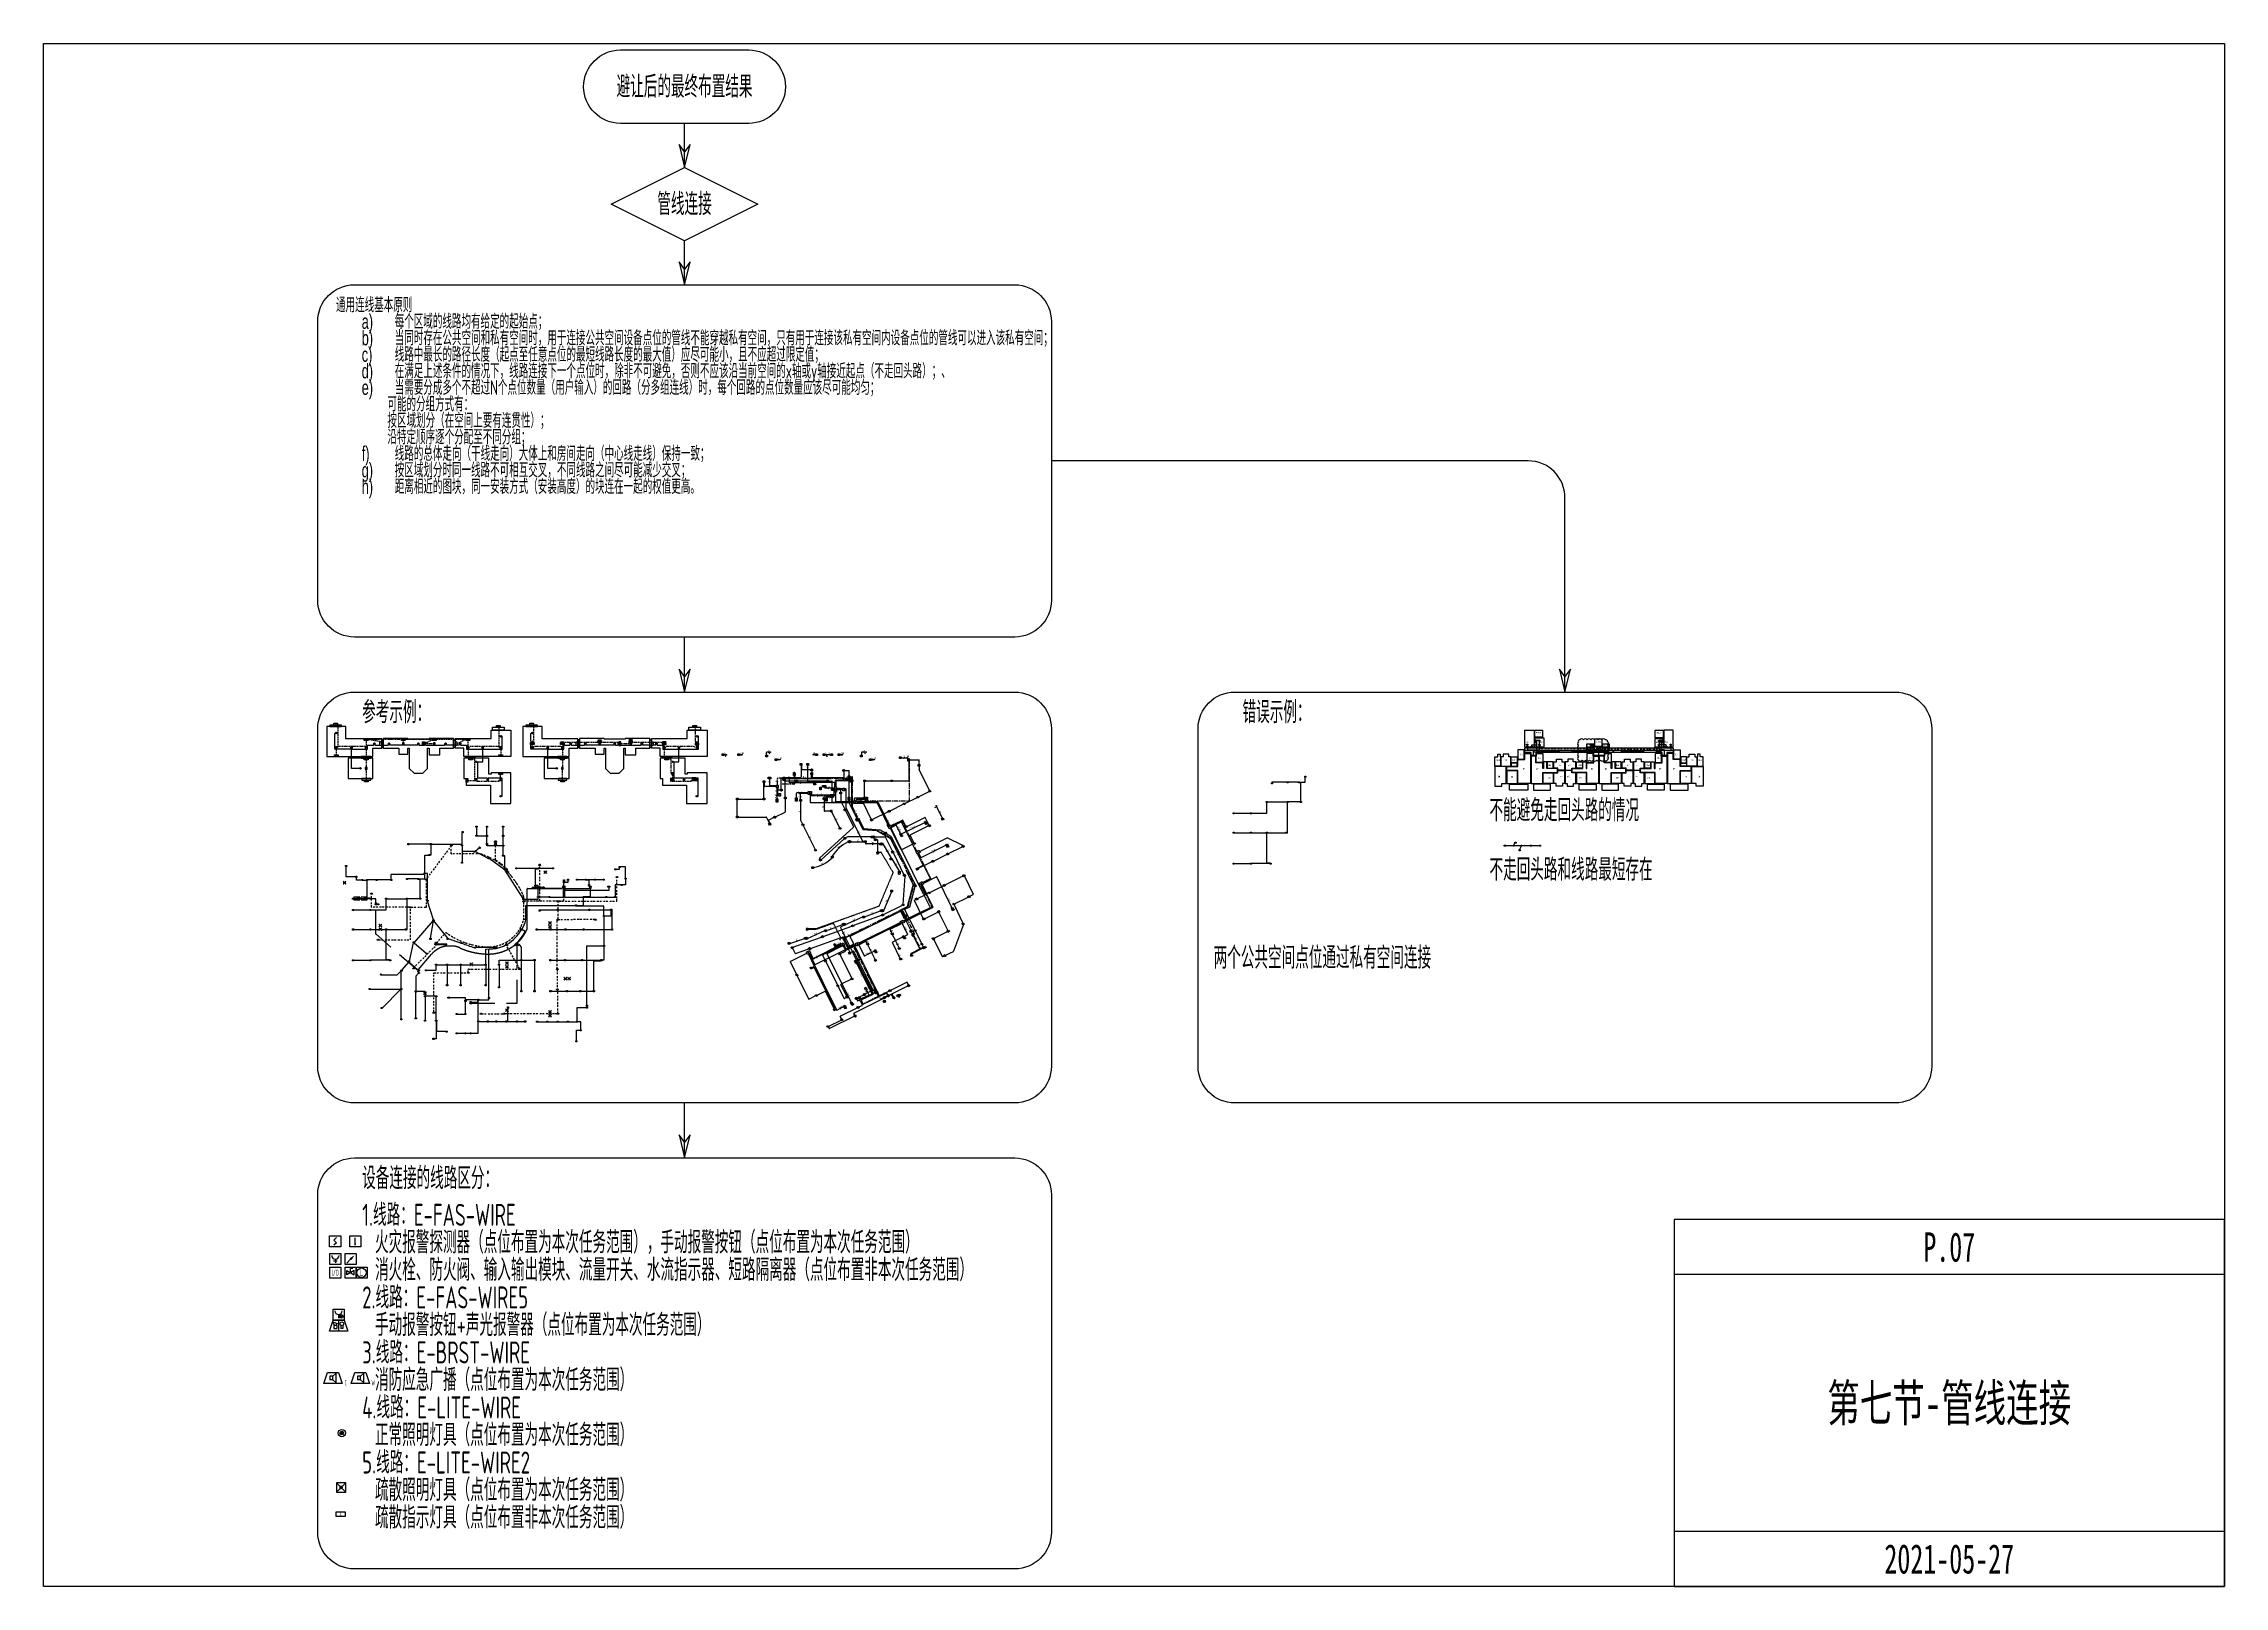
# Model space of a CAD drawing. Header units: millimetres. Extents: x 0 to 4164250, y 0 to 1261500.
# Drawn here: x 3569750 to 4164250, y 0 to 420500 of the extents above; entities that cross this region are included whole.
import ezdxf
from ezdxf.enums import TextEntityAlignment as Align

# ---------------------------------------------------------------- set-up
doc = ezdxf.new("R2010")
doc.units = ezdxf.units.MM
doc.header["$LTSCALE"] = 1000
for name, pattern in [('BORDER', [1.75, 0.5, -0.25, 0.5, -0.25, 0, -0.25]), ('CENTER', [2, 1.25, -0.25, 0.25, -0.25]), ('DASH', [0.35, 0.25, -0.1]), ('HIDDEN', [9.525, 6.35, -3.175]), ('HIDDEN2', [0.1875, 0.125, -0.0625])]:
    doc.linetypes.add(name, pattern=pattern)
for name, color, linetype in [('0P-WS-E（给水系统设备）', 3, 'Continuous'), ('C-SHET-SHET', 144, 'Continuous'), ('E-BRST-WIRE', 4, 'BORDER'), ('E-FAS-DEVC', 3, 'Continuous'), ('E-FAS-DIMS', 6, 'Continuous'), ('E-FAS-EQPM', 2, 'Continuous'), ('E-FAS-WIRE', 4, 'Continuous'), ('E-FAS-WIRE2', 4, 'CENTER'), ('E-FAS-WIRE5', 4, 'HIDDEN'), ('E-FAS-WIRE6', 4, 'HIDDEN2'), ('E-FAS-WIRE7', 4, 'BORDER'), ('E-LITE-LITE', 3, 'Continuous'), ('E-LITE-WIRE', 4, 'Continuous'), ('E-LITE-WIRE2', 4, 'HIDDEN'), ('E-POWR-EQPM', 3, 'Continuous'), ('E-REQU-WALL', 2, 'Continuous'), ('E-SHET-PROF', 1, 'Continuous'), ('E-UNIV-DIAG', 2, 'Continuous'), ('E-UNIV-EL', 140, 'Continuous'), ('E-UNIV-NOTE', 6, 'Continuous'), ('H-DAPP-GRIL', 11, 'Continuous'), ('中心线', 5, 'Continuous'), ('房间名称', 30, 'Continuous'), ('房间框线', 30, 'Continuous')]:
    doc.layers.add(name, color=color, linetype=linetype)
doc.layers.add('WP-L', color=8, linetype='Continuous', lineweight=30)
doc.styles.add('_TEL_DIM', font='TSSDENG', dxfattribs={"width": 0.65, "height": 3.5, "bigfont": 'TSSDCHN'})
doc.styles.add('TH-STYLE1', font='Stfangso_0.ttf', dxfattribs={"width": 0.65})
doc.styles.add('TH-STYLE3', font='tssdeng.shx', dxfattribs={"width": 0.65, "bigfont": 'tssdchn.shx'})

# ---------------------------------------------------------------- blocks, each defined once
blk = doc.blocks.new('E-BFAS330')
blk.add_lwpolyline([(-2.5, -1.5), (-1.5, 1.5), (1.5, 1.5), (2.5, -1.5)], close=True)
at = {"layer": 'E-UNIV-EL'}
for p, q in [((-1.56, 1), (-0.24, 0.6)), ((-1.1, 0), (-1.56, 1)), ((-0.5, 0), (-1.3, 0)), ((-1.3, 0), (-1.3, -0.8)), ((-0.7, 0), (-0.24, 0.6)), ((-0.5, 0), (-0.5, -0.8)), ((0, 1.5), (0, -1.5)), ((0.6, 0.1), (0.6, -0.8)), ((1.2, 0.1), (1.2, -0.8)), ((-1.3, -0.8), (-0.5, -0.8)), ((1.2, -0.8), (0.6, -0.8))]:
    blk.add_line(p, q, dxfattribs=at)
blk.add_circle((0.9, 0.5), 0.5, dxfattribs=at)
blk = doc.blocks.new('E-BFAS212')
blk.add_lwpolyline([(-1.5, -1.5), (-1.5, 1.5), (1.5, 1.5), (1.5, -1.5)], close=True)
at = {"layer": 'E-UNIV-EL'}
blk.add_line((0, 0), (0, -1), dxfattribs=at)
for radius in [0.5, 0.25]:
    blk.add_circle((0.75, -0.5), radius, dxfattribs=at)
blk.add_arc((0, 1), 1, 180, 0, dxfattribs=at)
blk = doc.blocks.new('E-BFAS410-2')
blk.add_lwpolyline([(-2.5, -1.5), (-1.5, 1.5), (1.5, 1.5), (2.5, -1.5)], close=True)
at = {"layer": 'E-UNIV-EL'}
for p, q in [((0, 0.5), (-0.8, 0.5)), ((-0.8, 0.5), (-0.8, -0.5)), ((0, 0.5), (0.8, 1.2)), ((0, -0.5), (0, 0.5)), ((0.8, 1.2), (0.8, -1.2)), ((0, -0.5), (-0.8, -0.5)), ((0, -0.5), (0.8, -1.2))]:
    blk.add_line(p, q, dxfattribs=at)
at = {"layer": 'E-UNIV-EL', "style": 'TH-STYLE3', "width": 0.5}
blk.add_attdef('F', text='', height=1.5, dxfattribs=at).set_placement((3.5, -1.25), align=Align.MIDDLE)
blk = doc.blocks.new('E-BFAS031')
blk.add_lwpolyline([(-2.5, -1.5), (-2.5, 1.5), (2.5, 1.5), (2.5, -1.5)], close=True)
at = {"layer": 'E-UNIV-EL'}
for p, q in [((-2.5, 1), (2.5, 1)), ((-2.5, 0.5), (2.5, 0.5))]:
    blk.add_line(p, q, dxfattribs=at)
at = {"layer": 'E-UNIV-EL', "style": 'TH-STYLE3', "width": 0.7}
blk.add_attdef('F', text='', height=1.5, dxfattribs=at).set_placement((0, -0.5), align=Align.MIDDLE)
blk = doc.blocks.new('E-BFAS010')
blk.add_lwpolyline([(-2.5, -1.5), (-2.5, 1.5), (2.5, 1.5), (2.5, -1.5)], close=True)
at = {"layer": 'E-UNIV-EL', "style": 'TH-STYLE3', "width": 0.7}
blk.add_attdef('BOX', text='', height=2, dxfattribs=at).set_placement((0, 0), align=Align.MIDDLE)
blk = doc.blocks.new('E-BFAS610')
blk.add_lwpolyline([(-1.5, -1.5), (-1.5, 1.5), (1.5, 1.5), (1.5, -1.5)], close=True)
at = {"layer": 'E-UNIV-EL'}
for p, q in [((0, 0), (0, -1)), ((-0.5, -0.5), (0.5, -0.5))]:
    blk.add_line(p, q, dxfattribs=at)
blk.add_arc((0, 1), 1, 180, 0, dxfattribs=at)
blk = doc.blocks.new('E-BFAS622')
blk.add_lwpolyline([(-1.5, -1.5), (-1.5, 1.5), (1.5, 1.5), (1.5, -1.5)], close=True)
at = {"layer": 'E-UNIV-EL'}
blk.add_circle((0, 0), 1.3, dxfattribs=at)
at = {"layer": 'E-UNIV-EL', "style": 'TH-STYLE3', "width": 0.7}
blk.add_attdef('S', text='', height=1.7, dxfattribs=at).set_placement((0, 0), align=Align.MIDDLE)
blk = doc.blocks.new('E-BFAS621-2')
blk.add_lwpolyline([(-1.5, -1.5), (-1.5, 1.5), (1.5, 1.5), (1.5, -1.5)], close=True)
at = {"layer": 'E-UNIV-EL'}
for p in [(0, 0), (0.58, 1.15)]:
    blk.add_line(p, (0, 1.15), dxfattribs=at)
blk.add_lwpolyline([(1, -0.58), (1, 0.58), (-1, -0.58), (-1, 0.58)], close=True, dxfattribs=at)
blk = doc.blocks.new('FK-散流器')
at = {"color": 8, "linetype": 'HIDDEN'}
for p, q in [((-120, 120), (-102, 89)), ((-120, 120), (-89, 102)), ((-102, 89), (-106, 106)), ((-89, 102), (-106, 106)), ((-72, 72), (-106, 106)), ((72, 72), (106, 106)), ((120, 120), (89, 102)), ((89, 102), (106, 106)), ((120, 120), (102, 89)), ((102, 89), (106, 106)), ((-120, -120), (-102, -89)), ((-120, -120), (-89, -102)), ((-72, -72), (-106, -106)), ((-102, -89), (-106, -106)), ((-89, -102), (-106, -106)), ((72, -72), (106, -106)), ((89, -102), (106, -106)), ((120, -120), (89, -102)), ((120, -120), (102, -89)), ((102, -89), (106, -106))]:
    blk.add_line(p, q, dxfattribs=at)
at = {"linetype": 'HIDDEN', "ltscale": 0.2}
for p, q in [((-50, -50), (50, 50)), ((50, -50), (-50, 50)), ((50, 50), (-50, 50)), ((-50, 50), (-50, -50)), ((50, -50), (50, 50)), ((-50, -50), (50, -50))]:
    blk.add_line(p, q, dxfattribs=at)
blk = doc.blocks.new('*U53')
at = {"linetype": 'DASH'}
for p, q in [((-500, 0), (500, 200)), ((-500, 200), (500, 0))]:
    blk.add_line(p, q, dxfattribs=at)
blk.add_lwpolyline([(-500, 0), (500, 0), (500, 200), (-500, 200)], close=True, dxfattribs=at)
blk = doc.blocks.new('*U54')
at = {"linetype": 'DASH'}
for p, q in [((-500, 0), (500, 200)), ((-500, 200), (500, 0))]:
    blk.add_line(p, q, dxfattribs=at)
blk.add_lwpolyline([(-500, 0), (500, 0), (500, 200), (-500, 200)], close=True, dxfattribs=at)
blk = doc.blocks.new('*U55')
at = {"linetype": 'DASH'}
for p, q in [((-500, 0), (500, 200)), ((-500, 200), (500, 0))]:
    blk.add_line(p, q, dxfattribs=at)
blk.add_lwpolyline([(-500, 0), (500, 0), (500, 200), (-500, 200)], close=True, dxfattribs=at)
blk = doc.blocks.new('*U56')
at = {"linetype": 'DASH'}
for p, q in [((-500, 0), (500, 200)), ((-500, 200), (500, 0))]:
    blk.add_line(p, q, dxfattribs=at)
blk.add_lwpolyline([(-500, 0), (500, 0), (500, 200), (-500, 200)], close=True, dxfattribs=at)
blk = doc.blocks.new('*U57')
at = {"linetype": 'DASH'}
for p, q in [((-500, 0), (500, 200)), ((-500, 200), (500, 0))]:
    blk.add_line(p, q, dxfattribs=at)
blk.add_lwpolyline([(-500, 0), (500, 0), (500, 200), (-500, 200)], close=True, dxfattribs=at)
blk = doc.blocks.new('*U58')
at = {"linetype": 'DASH'}
for p, q in [((-500, 0), (500, 200)), ((-500, 200), (500, 0))]:
    blk.add_line(p, q, dxfattribs=at)
blk.add_lwpolyline([(-500, 0), (500, 0), (500, 200), (-500, 200)], close=True, dxfattribs=at)
blk = doc.blocks.new('*U59')
at = {"linetype": 'DASH'}
blk.add_line((-500, 0), (1100, 800), dxfattribs=at)
blk.add_lwpolyline([(-500, 0), (1100, 0), (1100, 800), (-500, 800)], close=True, dxfattribs=at)
blk = doc.blocks.new('*U60')
at = {"linetype": 'DASH'}
blk.add_line((-500, 0), (1100, 800), dxfattribs=at)
blk.add_lwpolyline([(-500, 0), (1100, 0), (1100, 800), (-500, 800)], close=True, dxfattribs=at)
blk = doc.blocks.new('E-BFAS110')
blk.add_lwpolyline([(-1.5, -1.5), (-1.5, 1.5), (1.5, 1.5), (1.5, -1.5)], close=True)
at = {"layer": 'E-UNIV-EL'}
blk.add_lwpolyline([(0.35, 1.06), (-0.35, 0.35), (0.35, -0.35), (-0.35, -1.06)], dxfattribs=at)
blk = doc.blocks.new('E-BFAS540')
blk.add_lwpolyline([(-1.5, -1.5), (-1.5, 1.5), (1.5, 1.5), (1.5, -1.5)], close=True)
at = {"layer": 'E-UNIV-EL', "style": 'TH-STYLE3', "width": 0.7}
blk.add_attdef('F', text='', height=1.7, dxfattribs=at).set_placement((0, 0), align=Align.MIDDLE)
blk = doc.blocks.new('$Equip$00002649')
at = {"layer": 'E-FAS-DEVC', "rotation": 359.9996786081254}
blk.add_blockref('E-BFAS110', (0, 0), dxfattribs=at)
blk = doc.blocks.new('$equip$00003445')
for p in [(-1.5, 0), (0, 1.5), (0, -1.5), (1.5, 0)]:
    blk.add_point(p)
at = {"rotation": 359.9996786081254}
blk.add_blockref('E-BFAS610', (0, 0), dxfattribs=at)
at = {"color": 7, "style": '_TEL_DIM', "flags": 1}
for tag in ['A', 'REMARK']:
    blk.add_attdef(tag, text='', height=0.01, dxfattribs=at).set_placement((0, 0), align=Align.MIDDLE_CENTER)
blk = doc.blocks.new('E-BFAS712')
blk.add_lwpolyline([(-1.5, -1.5), (-1.5, 1.5), (1.5, 1.5), (1.5, -1.5)], close=True)
at = {"layer": 'E-UNIV-EL'}
blk.add_line((1, 0), (-1, 0), dxfattribs=at)
blk.add_circle((0, 0), 0.8, dxfattribs=at)
at = {"layer": 'E-UNIV-EL', "style": 'TH-STYLE3', "width": 0.5}
blk.add_attdef('F', text='', height=1.5, dxfattribs=at).set_placement((3, -1.25), align=Align.MIDDLE)
blk = doc.blocks.new('E-BFAS730')
blk.add_lwpolyline([(-1.5, -1.5), (-1.5, 1.5), (1.5, 1.5), (1.5, -1.5)], close=True)
at = {"layer": 'E-UNIV-EL'}
blk.add_line((-0.7, 0.7), (0.7, -0.7), dxfattribs=at)
blk.add_circle((0, 0), 0.8, dxfattribs=at)
at = {"layer": 'E-UNIV-EL', "style": 'TH-STYLE3', "width": 0.5}
blk.add_attdef('F', text='', height=1.5, dxfattribs=at).set_placement((2.2, 1.2), align=Align.MIDDLE)
blk = doc.blocks.new('$equip$00003436')
for p in [(-1.5, 0), (0, 1.5), (0, -1.5), (1.5, 0)]:
    blk.add_point(p)
at = {"rotation": 359.9996786081254}
blk.add_blockref('E-BFAS110', (0, 0), dxfattribs=at)
at = {"color": 7, "style": '_TEL_DIM', "flags": 1}
for tag in ['A', 'REMARK']:
    blk.add_attdef(tag, text='', height=0.01, dxfattribs=at).set_placement((0, 0), align=Align.MIDDLE_CENTER)
blk = doc.blocks.new('E-BFAS810')
blk.add_lwpolyline([(-2.5, -1.5), (-2.5, 1.5), (2.5, 1.5), (2.5, -1.5)], close=True)
at = {"layer": 'E-UNIV-EL', "style": 'TH-STYLE3', "width": 0.7}
blk.add_attdef('BOX', text='', height=2, dxfattribs=at).set_placement((0, 0), align=Align.MIDDLE)
blk = doc.blocks.new('$equip$00003470')
for p in [(0, 1.5), (2.5, 3), (5, 1.5), (2.5, 0)]:
    blk.add_point(p)
at = {"rotation": 359.9996786081254}
blk.add_blockref('E-BFAS031', (2.5, 1.5), dxfattribs=at).add_auto_attribs({'F': 'FI'})
at = {"color": 7, "style": '_TEL_DIM', "flags": 1}
for tag in ['A', 'REMARK']:
    blk.add_attdef(tag, text='', height=0.01, dxfattribs=at).set_placement((0, 0), align=Align.MIDDLE_CENTER)
blk = doc.blocks.new('$equip$00003463')
for p in [(-2.5, 0), (0, 1.5), (0, -1.5), (2.5, 0)]:
    blk.add_point(p)
at = {"rotation": 359.9996786081254}
blk.add_blockref('E-BFAS810', (0, 0), dxfattribs=at).add_auto_attribs({'BOX': 'RS'})
at = {"color": 7, "style": '_TEL_DIM', "flags": 1}
for tag in ['A', 'REMARK']:
    blk.add_attdef(tag, text='', height=0.01, dxfattribs=at).set_placement((0, 0), align=Align.MIDDLE_CENTER)
blk = doc.blocks.new('$equip$00003443')
at = {"layer": 'E-FAS-DEVC', "rotation": 359.9996786081254}
blk.add_blockref('E-BFAS212', (0, 0), dxfattribs=at)
blk = doc.blocks.new('$equip$00003451')
for p in [(-2, 1.5), (0, 3), (0, 0), (2, 1.5)]:
    blk.add_point(p)
at = {"rotation": 359.9996786081254}
blk.add_blockref('E-BFAS330', (0, 1.5), dxfattribs=at)
at = {"color": 7, "style": '_TEL_DIM', "flags": 1}
for tag in ['A', 'REMARK']:
    blk.add_attdef(tag, text='', height=0.01, dxfattribs=at).set_placement((0, 0), align=Align.MIDDLE_CENTER)
blk = doc.blocks.new('E-ANNO04')
blk.add_line((-1, -1), (1, 1))
at = {"style": 'TH-STYLE3', "width": 0.7}
blk.add_attdef('N', text='', height=2.5, dxfattribs=at).set_placement((0, 2.5), align=Align.MIDDLE)
blk = doc.blocks.new('E-BLEADER-2')
blk.add_line((-2.9, -5), (-1.6, -2.8))
at = {"const_width": 0.75}
blk.add_lwpolyline([(-0.4, 0, 1), (0.4, 0, 1)], format="xyb", close=True, dxfattribs=at)
blk.add_lwpolyline([(-1.6, -2.8, 1.25, 0, 0), (-0.4, -0.6, 0, 0, 0)], format="xyseb")
blk.add_circle((0, 0), 0.75)
blk = doc.blocks.new('E-BFAS011')
blk.add_lwpolyline([(-2.5, -1.5), (-2.5, 1.5), (2.5, 1.5), (2.5, -1.5)], close=True)
at = {"layer": 'E-UNIV-EL', "style": 'TH-STYLE3', "width": 0.7}
blk.add_attdef('F', text='', height=2, dxfattribs=at).set_placement((0, 0), align=Align.MIDDLE)
blk = doc.blocks.new('$equip$00003467')
for p in [(-1.5, 0), (0, 1.5), (0, -1.5), (1.5, 0)]:
    blk.add_point(p)
at = {"rotation": 359.9996786081254}
blk.add_blockref('E-BFAS540', (0, 0), dxfattribs=at).add_auto_attribs({'F': 'SI'})
at = {"color": 7, "style": '_TEL_DIM', "flags": 1}
for tag in ['A', 'REMARK']:
    blk.add_attdef(tag, text='', height=0.01, dxfattribs=at).set_placement((0, 0), align=Align.MIDDLE_CENTER)
blk = doc.blocks.new('E-BFAS731')
blk.add_lwpolyline([(-1.5, -1.5), (-1.5, 1.5), (1.5, 1.5), (1.5, -1.5)], close=True)
at = {"layer": 'E-UNIV-EL'}
blk.add_line((-0.7, 0.7), (0.7, -0.7), dxfattribs=at)
blk.add_circle((0, 0), 0.8, dxfattribs=at)
at = {"layer": 'E-UNIV-EL', "style": 'TH-STYLE3', "width": 0.5}
for p in [(2.2, 1.2), (3, -1.2)]:
    blk.add_attdef('F', text='', height=1.5, dxfattribs=at).set_placement(p, align=Align.MIDDLE)
blk = doc.blocks.new('E-BFAS621-3')
blk.add_lwpolyline([(-1.5, -1.5), (-1.5, 1.5), (1.5, 1.5), (1.5, -1.5)], close=True)
at = {"layer": 'E-UNIV-EL'}
for p, q in [((-0.7, 1.3), (0.7, 1.3)), ((-0.7, 0), (-0.7, 1.3)), ((-0.7, 0), (0.7, 0)), ((0, 0), (0, -0.7)), ((0.7, 0), (0.7, 1.3))]:
    blk.add_line(p, q, dxfattribs=at)
blk.add_lwpolyline([(1, -1.3), (1, -0.1), (-1, -1.3), (-1, -0.1)], close=True, dxfattribs=at)
at = {"layer": 'E-UNIV-EL', "style": 'TH-STYLE3', "width": 0.7}
blk.add_attdef('F', text='', height=1, dxfattribs=at).set_placement((0, 0.7), align=Align.MIDDLE)
blk = doc.blocks.new('E-BFAS140')
for p, q in [((-1.5, -1.5), (-1.5, 1.5)), ((-1.5, 1.5), (1.5, 1.5)), ((1.5, 1.5), (1.5, -1.5)), ((1.5, -1.5), (-1.5, -1.5))]:
    blk.add_line(p, q)
at = {"layer": 'E-UNIV-EL'}
for p, q in [((-0.7, -0.4), (-0.4, 1)), ((-0.7, -0.7), (0.7, 0.7)), ((-0.4, -0.7), (1, -0.4))]:
    blk.add_line(p, q, dxfattribs=at)
at = {"layer": 'E-UNIV-EL', "const_width": 0.25}
blk.add_lwpolyline([(-0.6, -0.4, 1), (-0.4, -0.6, 1)], format="xyb", close=True, dxfattribs=at)
blk = doc.blocks.new('$equip$00003438')
for p in [(-1.5, 0), (0, 1.5), (0, -1.5), (1.5, 0)]:
    blk.add_point(p)
at = {"rotation": 359.9996786081254}
blk.add_blockref('E-BFAS140', (0, 0), dxfattribs=at)
at = {"color": 7, "style": '_TEL_DIM', "flags": 1}
for tag in ['A', 'REMARK']:
    blk.add_attdef(tag, text='', height=0.01, dxfattribs=at).set_placement((0, 0), align=Align.MIDDLE_CENTER)
blk = doc.blocks.new('$equip$00003484')
for p in [(-1.5, 0), (0, 1.5), (0, -1.5), (1.5, 0)]:
    blk.add_point(p)
ref = blk.add_blockref('E-BFAS731', (0, 0), dxfattribs=dict(rotation=359.9996786081254))
ref.add_attrib('F', 'E', dxfattribs={"layer": 'E-UNIV-EL', "height": 1.5, "rotation": 359.9997, "style": 'TH-STYLE3', "width": 0.5}).set_placement((2.3, 1.2), align=Align.MIDDLE)
ref.add_attrib('F', '70℃', dxfattribs={"layer": 'E-UNIV-EL', "height": 1.5, "rotation": 359.9997, "style": 'TH-STYLE3', "width": 0.5}).set_placement((3, -1.3), align=Align.MIDDLE)
at = {"color": 7, "style": '_TEL_DIM', "flags": 1}
for tag in ['A', 'REMARK']:
    blk.add_attdef(tag, text='', height=0.01, dxfattribs=at).set_placement((0, 0), align=Align.MIDDLE_CENTER)
blk = doc.blocks.new('A$C4A7D736A')
at = {"layer": '0P-WS-E（给水系统设备）', "linetype": 'Continuous'}
for p, q in [((-153, 138), (-178, 111)), ((-178, 111), (-178, 96)), ((-178, 82), (-178, 96)), ((-167, 69), (-178, 82)), ((167, 69), (-167, 69)), ((153, 138), (-153, 138)), ((153, 138), (178, 111)), ((167, 69), (178, 82)), ((178, 96), (178, 111)), ((178, 96), (178, 82)), ((-104, -151), (-174, -220)), ((-174, -220), (-148, -246)), ((-148, -246), (-81, -178)), ((-76, -88), (-108, -97)), ((-24, -168), (-36, -188))]:
    blk.add_line(p, q, dxfattribs=at)
for points in [[(167, 69), (164, 17), (155, -33), (142, -79), (123, -121), (100, -156), (74, -183), (46, -202), (15, -212), (-15, -212), (-46, -202), (-74, -183), (-100, -156), (-123, -121), (-142, -79), (-155, -33), (-164, 17), (-167, 69)], [(-36, -188), (-57, -174), (-77, -154), (-94, -128), (-108, -97)], [(-24, -168), (-40, -155), (-54, -137), (-66, -115), (-76, -88)]]:
    blk.add_lwpolyline(points, dxfattribs=at)
blk = doc.blocks.new('A$C5FF45B38')
for points in [[(0, -1), (36, 104), (-36, 104)], [(31, -175, 1), (-31, -175, 1)], [(10, -39), (-10, -39), (-10, -144), (10, -144)]]:
    blk.add_hatch(color=0).paths.add_polyline_path(points)
at = {"layer": 'WP-L', "lineweight": -3}
h = blk.add_hatch(color=0, dxfattribs=at)
h.paths.add_polyline_path([(-71, 32), (0, -39), (-71, 58)])
h.paths.add_polyline_path([(0, -39), (71, 32), (71, 58)])
at = {"color": 0}
for p, q in [((-120, 184), (120, 184)), ((0, -1), (-36, 104)), ((-36, 104), (36, 104)), ((0, -1), (36, 104)), ((-10, -39), (-10, -144)), ((-10, -144), (10, -144)), ((10, -39), (10, -144)), ((10, -39), (10, -144))]:
    blk.add_line(p, q, dxfattribs=at)
blk.add_lwpolyline([(-120, 239), (120, 239), (120, -239), (-120, -239)], close=True, dxfattribs=at)
blk.add_circle((0, -175), 31, dxfattribs=at)
at = {"layer": 'WP-L', "color": 0, "lineweight": -3}
for p, q in [((-71, 32), (-71, 58)), ((-71, 58), (0, -39)), ((0, -39), (-71, 32)), ((71, 58), (0, -39)), ((0, -39), (71, 32)), ((71, 32), (71, 58))]:
    blk.add_line(p, q, dxfattribs=at)
blk = doc.blocks.new('E-BFAS621-4')
blk.add_lwpolyline([(-1.5, -1.5), (-1.5, 1.5), (1.5, 1.5), (1.5, -1.5)], close=True)
at = {"layer": 'E-UNIV-EL'}
blk.add_line((0, 0), (0, -0.7), dxfattribs=at)
blk.add_lwpolyline([(1, -1.3), (1, -0.1), (-1, -1.3), (-1, -0.1)], close=True, dxfattribs=at)
blk.add_circle((0, 0.7), 0.65, dxfattribs=at)
at = {"layer": 'E-UNIV-EL', "style": 'TH-STYLE3', "width": 0.7}
blk.add_attdef('F', text='', height=1, dxfattribs=at).set_placement((0, 0.7), align=Align.MIDDLE)
blk = doc.blocks.new('E-BFAS520')
blk.add_lwpolyline([(-1.5, -1.5), (-1.5, 1.5), (1.5, 1.5), (1.5, -1.5)], close=True)
at = {"layer": 'E-UNIV-EL', "style": 'TH-STYLE3', "width": 0.5}
blk.add_attdef('F', text='', height=1.7, dxfattribs=at).set_placement((0, 0), align=Align.MIDDLE)
blk = doc.blocks.new('$equip$00003465')
for p in [(-1.5, 0), (0, 1.5), (0, -1.5), (1.5, 0)]:
    blk.add_point(p)
at = {"rotation": 359.9996786081254}
blk.add_blockref('E-BFAS520', (0, 0), dxfattribs=at).add_auto_attribs({'F': 'I/O'})
at = {"color": 7, "style": '_TEL_DIM', "flags": 1}
for tag in ['A', 'REMARK']:
    blk.add_attdef(tag, text='', height=0.01, dxfattribs=at).set_placement((0, 0), align=Align.MIDDLE_CENTER)
blk = doc.blocks.new('E-BLEADER-1')
blk.add_line((0.4, 0.6), (1.6, 2.8))
at = {"const_width": 0.75}
blk.add_lwpolyline([(-0.4, 0, 1), (0.4, 0, 1)], format="xyb", close=True, dxfattribs=at)
blk.add_lwpolyline([(1.6, 2.8, 1.25, 0, 0), (2.9, 5, 0, 0, 0)], format="xyseb")
blk.add_circle((0, 0), 0.75)
blk = doc.blocks.new('E-BFEL100')
blk.add_lwpolyline([(-2.5, 1.25), (2.5, 1.25), (2.5, -1.25), (-2.5, -1.25)], close=True)
at = {"layer": 'E-UNIV-EL', "style": 'TH-STYLE3', "width": 0.7}
blk.add_attdef('T', text='', height=1.8, dxfattribs=at).set_placement((0, 0), align=Align.MIDDLE)
blk = doc.blocks.new('E-BFEL140')
blk.add_lwpolyline([(-2.5, 1.2), (2.5, 1.2), (2.5, -1.3), (-2.5, -1.3)], close=True)
at = {"layer": 'E-UNIV-EL'}
blk.add_line((0.2, 0.7), (-0.2, -0.7), dxfattribs=at)
at = {"layer": 'E-UNIV-EL', "style": 'TH-STYLE3', "width": 0.7}
for p in [(-1.3, 0), (1.2, 0)]:
    blk.add_attdef('T', text='', height=1.8, dxfattribs=at).set_placement(p, align=Align.MIDDLE)
blk = doc.blocks.new('E-BFEL200')
blk.add_lwpolyline([(-2.5, 1.25), (2.5, 1.25), (2.5, -1.25), (-2.5, -1.25)], close=True)
at = {"layer": 'E-UNIV-EL'}
blk.add_line((-2, 0), (2, 0), dxfattribs=at)
blk.add_lwpolyline([(0.5, 0, 0.75, 0, 0), (2, 0, 0, 0, 0)], format="xyseb", dxfattribs=at)
blk = doc.blocks.new('E-BFEL201-1')
for p, q in [((-2.5, 2.5), (2.5, 2.5)), ((-1.25, 1.25), (-1.25, 2.5)), ((1.25, 1.25), (1.25, 2.5))]:
    blk.add_line(p, q)
blk.add_lwpolyline([(-2.5, 1.25), (2.5, 1.25), (2.5, -1.25), (-2.5, -1.25)], close=True)
at = {"layer": 'E-UNIV-EL'}
for p, q in [((-2, -1.25), (-2, 1.25)), ((-2, 0), (2, 0)), ((2, -1.25), (2, 1.25))]:
    blk.add_line(p, q, dxfattribs=at)
blk.add_lwpolyline([(0.5, 0, 0.75, 0, 0), (2, 0, 0, 0, 0)], format="xyseb", dxfattribs=at)
blk = doc.blocks.new('E-BFEL201')
for p, q in [((-2.5, 2.5), (2.5, 2.5)), ((-1.25, 1.25), (-1.25, 2.5)), ((1.25, 1.25), (1.25, 2.5))]:
    blk.add_line(p, q)
blk.add_lwpolyline([(-2.5, 1.25), (2.5, 1.25), (2.5, -1.25), (-2.5, -1.25)], close=True)
at = {"layer": 'E-UNIV-EL'}
blk.add_line((-2, 0), (2, 0), dxfattribs=at)
blk.add_lwpolyline([(0.5, 0, 0.75, 0, 0), (2, 0, 0, 0, 0)], format="xyseb", dxfattribs=at)
blk = doc.blocks.new('E-BL201')
at = {"const_width": 0.5}
blk.add_lwpolyline([(-0.25, 0, 1), (0.25, 0, 1)], format="xyb", close=True, dxfattribs=at)
for radius in [1, 0.5]:
    blk.add_circle((0, 0), radius)
blk = doc.blocks.new('E-BFEL800')
for p, q in [((-1.25, -1.25), (1.25, 1.25)), ((1.25, -1.25), (-1.25, 1.25))]:
    blk.add_line(p, q)
blk.add_lwpolyline([(-1.25, -1.25), (1.25, -1.25), (1.25, 1.25), (-1.25, 1.25)], close=True)
at = {"const_width": 0.5}
blk.add_lwpolyline([(-0.25, 0, 1), (0.25, 0, 1)], format="xyb", close=True, dxfattribs=at)
blk = doc.blocks.new('E-BFAS410-4')
blk.add_lwpolyline([(-2.5, -1.5), (-1.5, 1.5), (1.5, 1.5), (2.5, -1.5)], close=True)
at = {"layer": 'E-UNIV-EL'}
for p, q in [((0, 0.5), (-0.8, 0.5)), ((-0.8, 0.5), (-0.8, -0.5)), ((0, 0.5), (0.8, 1.2)), ((0, -0.5), (0, 0.5)), ((0.8, 1.2), (0.8, -1.2)), ((0, -0.5), (-0.8, -0.5)), ((0, -0.5), (0.8, -1.2))]:
    blk.add_line(p, q, dxfattribs=at)
at = {"layer": 'E-UNIV-EL', "style": 'TH-STYLE3', "width": 0.5}
blk.add_attdef('F', text='', height=1.5, dxfattribs=at).set_placement((3.5, -1.25), align=Align.MIDDLE)
blk = doc.blocks.new('E-BFAS120')
blk.add_lwpolyline([(-1.5, -1.5), (-1.5, 1.5), (1.5, 1.5), (1.5, -1.5)], close=True)
at = {"layer": 'E-UNIV-EL'}
blk.add_line((0, -1), (0, 1), dxfattribs=at)
at = {"layer": 'E-UNIV-EL', "const_width": 0.25}
blk.add_lwpolyline([(-0.125, -0.75, 1), (0.125, -0.75, 1)], format="xyb", close=True, dxfattribs=at)
blk = doc.blocks.new('E-BFAS622-2')
blk.add_lwpolyline([(-1.5, -1.5), (-1.5, 1.5), (1.5, 1.5), (1.5, -1.5)], close=True)
at = {"layer": 'E-UNIV-EL'}
blk.add_line((-1.06, -1.06), (0, 0), dxfattribs=at)
blk.add_lwpolyline([(0, 0, 0.75, 0, 0), (1.06, 1.06, 0, 0, 0)], format="xyseb", dxfattribs=at)

msp = doc.modelspace()

# ---------------------------------------------------------------- linework, layer by layer
at = {"layer": 'C-SHET-SHET'}
for points in [[(3569750, 420500), (4164250, 420500), (4164250, 0), (3569750, 0)], [(4014250, 0), (4164250, 0), (4164250, 100000), (4014250, 100000)]]:
    msp.add_lwpolyline(points, close=True, dxfattribs=at)
for points in [[(4164250, 85000), (4014250, 85000)], [(4164250, 15000), (4014250, 15000)]]:
    msp.add_lwpolyline(points, dxfattribs=at)
at = {"layer": 'E-BRST-WIRE'}
for p, q in [((3977497.16, 229256.58), (3977647.16, 229169.98)), ((3977647.16, 229169.98), (3977647.16, 228246.32)), ((3994232.02, 228246.11), (3977647.16, 228246.32)), ((3991797.16, 229346.58), (3991797.16, 228396.57)), ((3994347.25, 228396.33), (3991797.16, 228396.57)), ((3994347.25, 228046.53), (3994232.02, 228246.11)), ((3994347.25, 228046.53), (3994347.25, 228396.33)), ((3994347.25, 228046.53), (3994462.6, 228246.33)), ((3994462.6, 228246.33), (4009997.4, 228250.18)), ((4010147.16, 229256.58), (4009997.18, 229169.99)), ((4009997.18, 229169.99), (4009997.4, 228250.18))]:
    msp.add_line(p, q, dxfattribs=at)
for points in [[(3975422.16, 229046.58), (3975422.16, 229406.58), (3977297.16, 229406.58)], [(4012072.16, 229046.58), (4012072.16, 229406.58), (4010347.16, 229406.58)], [(3680878.08, 201837.42), (3674090.67, 192858.2)], [(3726046.4, 191344.18), (3726046.4, 193197.2)], [(3700620.11, 186879.37), (3700620.11, 187056.94)], [(3709819.42, 186729.37), (3700820.11, 186729.37)], [(3710019.42, 184656.24), (3710019.42, 186579.37)], [(3710219.42, 186729.37), (3716796.4, 186729.37)], [(3709784.36, 170844.18), (3709784.36, 178894.19)], [(3719962.86, 181737.2), (3710075.59, 181710.51)], [(3698123.27, 170824.8), (3695926.63, 174715.58)], [(3679919.5, 167259.83), (3683309.76, 167259.83)], [(3683609.76, 167259.83), (3685332.02, 167259.83)], [(3690421.4, 168247), (3693746.4, 168247)], [(3694046.4, 168247), (3699293.95, 168247)], [(3699493.95, 168397), (3698270.76, 170563.56)], [(3709784.36, 168397), (3709784.36, 170544.18)], [(3709784.36, 168097), (3709784.36, 162907.18)], [(3676122.51, 156548.42), (3676122.51, 160675.78)], [(3709930.88, 156231.83), (3709930.88, 162094.18)], [(3689185.57, 156081.83), (3695098.09, 156081.83)], [(3696171.4, 156081.83), (3695498.09, 156081.83)], [(3709730.88, 156081.83), (3696471.4, 156081.83)]]:
    msp.add_lwpolyline(points, dxfattribs=at)
for points in [[(3696231.79, 194924.2), (3696231.79, 195380.15, 0.199909247), (3696217.01, 195415.64, 0.057579046), (3692965.42, 197973.43, -0.26048665), (3692941.62, 198016.01), (3692941.62, 202942.42)], [(3696031.79, 194774.2), (3696031.79, 195296.59, 0.201125221), (3696016.84, 195332.24, 0.118777925), (3688857.17, 199628.24, 0.076144438), (3688782.34, 199639.7), (3680928.08, 199639.7, -0.414213562), (3680878.08, 199689.7), (3680878.08, 201837.42)], [(3700770.11, 186879.37), (3704934.5, 186879.37, 0.414213562), (3704984.5, 186929.37), (3704984.5, 196509.65)], [(3669973.32, 185103.75), (3674040.67, 185103.75, 0.414213562), (3674090.67, 185153.75), (3674090.67, 192558.2)], [(3700620.11, 187595.12), (3700620.11, 188031.99, 0.085737165), (3700617.21, 188048.77, 0.069412868), (3698623.37, 191739.18, 0.009761791), (3697212.06, 193658.18, 0.018318131), (3696373.61, 194624.2)], [(3710169.42, 186879.37), (3711546.4, 186879.37, 0.414213562), (3711596.4, 186929.37), (3711596.4, 190894.18)], [(3717096.4, 186729.37), (3725996.4, 186729.37, 0.414213562), (3726046.4, 186779.37), (3726046.4, 191044.18)], [(3669573.32, 185103.75), (3659200.08, 185103.75, -0.414213562), (3659150.08, 185153.75), (3659150.08, 188645.99)], [(3661105.18, 176245.44), (3669723.32, 176245.44, 0.414213562), (3669773.32, 176295.44), (3669773.32, 184953.75)], [(3695926.63, 175015.58), (3695926.63, 175584.73, -0.268394536), (3695951.7, 175628.07, 0.200399476), (3700618.46, 181725.03, 0.064524533), (3700620.11, 181737.77), (3700620.11, 186579.37)], [(3709784.36, 179194.19), (3709784.36, 181448.58, -0.198912367), (3709799.01, 181483.93), (3709875.59, 181560.51)], [(3709875.59, 181860.51), (3710004.78, 181989.71, 0.198912367), (3710019.42, 182025.06), (3710019.42, 184111.62)], [(3670642.89, 168613.09), (3676732.43, 174702.63, 0.198912367), (3676747.08, 174737.99), (3676747.08, 175291.2)], [(3676947.08, 175441.2), (3679427.53, 178229.47, 0.149983502), (3690585.06, 174309.56, 0.132225836), (3695635.95, 175454, -0.412751749), (3695703.4, 175433.35), (3695926.63, 175015.58)], [(3676122.51, 160975.78), (3676122.51, 167209.83, -0.414213562), (3676172.51, 167259.83), (3679619.5, 167259.83)], [(3685532.02, 167409.83), (3685532.02, 168197, -0.414213562), (3685582.02, 168247), (3690121.4, 168247)], [(3709930.88, 162394.18), (3709930.88, 162439.95, 0.198912367), (3709916.23, 162475.31), (3709784.36, 162607.18)]]:
    msp.add_lwpolyline(points, format="xyb", dxfattribs=at)
at = {"layer": 'E-FAS-WIRE', "linetype": 'Continuous'}
for p, q in [((3755183.15, 226670.9), (3755883.15, 226670.9)), ((3759413.08, 226670.9), (3760113.08, 226670.9)), ((3766818.05, 226580.88), (3766818.05, 227290.88)), ((3767863.01, 227380.88), (3766908.05, 227380.88)), ((3780263.09, 226670.91), (3779563.01, 226670.91)), ((3782713.09, 226670.9), (3783413.01, 226670.9)), ((3784313.09, 226670.91), (3783613.01, 226670.91)), ((3786763.09, 226670.9), (3787463.01, 226670.9)), ((3792678.05, 227290.88), (3792678.04, 226580.88)), ((3793963.01, 227380.88), (3792768.05, 227380.88)), ((3767663.01, 220080.88), (3767663.01, 218270.93)), ((3769588.01, 225355.88), (3770463.08, 225355.88)), ((3770838.01, 218743.38), (3770838.01, 220065.88)), ((3771388.01, 220155.88), (3770928.01, 220155.88)), ((3771838.01, 220455.88), (3772650.51, 220455.88)), ((3772988.01, 220080.88), (3772988.01, 219095.88)), ((3773325.51, 220455.88), (3774325.51, 220455.88)), ((3774550.51, 220455.88), (3776148.01, 220455.88)), ((3776238.01, 223830.88), (3776238.01, 220545.88)), ((3776388.01, 223830.88), (3776388.01, 222620.88)), ((3777925.51, 222530.88), (3776478.01, 222530.88)), ((3778038.01, 223805.88), (3778038.01, 219245.88)), ((3778913.01, 222530.88), (3778150.51, 222530.88)), ((3779138.01, 222305.88), (3779138.01, 221780.88)), ((3779288.01, 221130.88), (3779288.01, 220545.88)), ((3779378.01, 220455.88), (3787798.01, 220455.88)), ((3787888.01, 222155.88), (3787888.01, 220545.88)), ((3788113.01, 222380.87), (3789223.05, 222380.87)), ((3789313.05, 220905.88), (3789313.05, 222290.87)), ((3789538.05, 220680.88), (3790198.01, 220680.88)), ((3790288.01, 219805.94), (3790288.01, 220590.88)), ((3795388.09, 225355.88), (3796163.08, 225355.88)), ((3803538.6, 225850.9), (3805163.08, 225850.9)), ((3805588.08, 224980.93), (3805588.08, 219650.93)), ((3805813.08, 225280.93), (3808308.39, 225280.93)), ((3808398.39, 224042.91), (3808398.39, 225190.93)), ((3808398.39, 223592.91), (3808398.39, 222700.95)), ((3811237.8, 216934.41), (3808407.7, 222661.07)), ((3758863.05, 209905.94), (3758863.05, 214380.88)), ((3759088.05, 214605.88), (3765888.08, 214605.84)), ((3766113.09, 214830.87), (3766113.09, 219080.91)), ((3766263.09, 218120.93), (3766263.09, 219080.91)), ((3769563.08, 218030.93), (3766353.09, 218030.93)), ((3769563.08, 218180.93), (3767753.01, 218180.93)), ((3769638.08, 217655.93), (3769638.08, 214640.93)), ((3769788.08, 217655.93), (3769788.08, 215820.93)), ((3770213.01, 215730.93), (3769878.08, 215730.93)), ((3769938.08, 217655.93), (3769938.08, 217145.94)), ((3770613.01, 217055.94), (3770028.08, 217055.94)), ((3770838.01, 217280.94), (3770838.01, 218518.38)), ((3771913.01, 218743.38), (3771913.01, 219415.91)), ((3771913.01, 215105.93), (3771913.01, 218518.38)), ((3771913.01, 214655.93), (3771913.01, 211136.76)), ((3772875.51, 219505.91), (3772003.01, 219505.91)), ((3774325.51, 219005.88), (3773078.01, 219005.88)), ((3774325.51, 219505.91), (3773100.51, 219505.91)), ((3774788.05, 219505.91), (3774550.51, 219505.91)), ((3779738.08, 219005.88), (3774550.51, 219005.88)), ((3774963.08, 214940.93), (3774963.08, 216165.88)), ((3778163.01, 216255.88), (3775053.08, 216255.88)), ((3777925.51, 219505.91), (3775238.05, 219505.92)), ((3776113.01, 214505.91), (3776113.01, 216015.88)), ((3776113.01, 214055.91), (3776113.01, 208862.34)), ((3778163.01, 216105.88), (3776203.01, 216105.88)), ((3779738.08, 219155.88), (3778128.01, 219155.88)), ((3783263.07, 219505.88), (3778150.51, 219505.91)), ((3778688.01, 215880.88), (3778688.01, 213720.93)), ((3778988.01, 215880.88), (3778988.01, 215745.88)), ((3784213.01, 215655.88), (3779078.01, 215655.88)), ((3780188.08, 219155.88), (3785398.01, 219155.88)), ((3782513.05, 214955.91), (3782513.05, 215265.88)), ((3782513.05, 214505.91), (3782513.05, 213743.43)), ((3784213.01, 215355.88), (3782603.05, 215355.88)), ((3782763.01, 217830.88), (3782763.01, 217645.88)), ((3784625.5, 217555.88), (3782853.01, 217555.88)), ((3783113.05, 214955.9), (3783113.05, 215115.88)), ((3784213.01, 215205.88), (3783203.05, 215205.88)), ((3783713.07, 219505.88), (3784648.01, 219505.88)), ((3784738, 217405.88), (3784738.01, 219043.38)), ((3784738.01, 219268.38), (3784738.01, 219415.88)), ((3785413.01, 217555.88), (3784850.5, 217555.88)), ((3785188.01, 216955.87), (3785188, 215880.88)), ((3785488.01, 217930.88), (3785488.01, 219065.88)), ((3785638.01, 216430.88), (3785638.01, 214020.93)), ((3785863.01, 217480.88), (3787500.51, 217480.88)), ((3785863.01, 217330.88), (3787613.01, 217330.88)), ((3785863.01, 217180.88), (3786973.05, 217180.88)), ((3787063.05, 216505.91), (3787063.05, 217090.88)), ((3787063.05, 216055.91), (3787063.05, 214072.29)), ((3787072.36, 214032.42), (3788137.78, 211876.55)), ((3788175.51, 217480.88), (3788323.01, 217480.88)), ((3788413.01, 217390.88), (3788413.01, 214043.43)), ((3789313.05, 215080.93), (3789313.05, 219340.94)), ((3789313.05, 214180.93), (3789313.05, 213582.22)), ((3789463.01, 219430.94), (3789403.05, 219430.94)), ((3790788.01, 214155.93), (3790788.01, 214790.93)), ((3793338.05, 214880.93), (3790878.01, 214880.93)), ((3791238.01, 214155.93), (3791238.01, 214340.93)), ((3793938.05, 214430.93), (3791328.01, 214430.93)), ((3793563.05, 215105.93), (3793563.07, 219335.98)), ((3793788.05, 219560.97), (3800688.08, 219560.94)), ((3801138.08, 219560.93), (3805498.08, 219560.93)), ((3804557.71, 213382.16), (3807863.56, 215015.87)), ((3808266.97, 215215.26), (3811135.78, 216632.99)), ((3759088.05, 209680.93), (3766718.5, 209680.93)), ((3767603.62, 208003.04), (3766799.19, 209630.81)), ((3767738.1, 208069.49), (3767401.38, 208750.83)), ((3768851.78, 209568.01), (3767442.2, 208871.39)), ((3769255.21, 209767.37), (3771862.88, 211056.08)), ((3776122.33, 208822.46), (3776647.52, 207759.74)), ((3778778.01, 213630.93), (3787145.28, 213630.93)), ((3782513.05, 213518.43), (3782513.05, 211358.5)), ((3784255.31, 211268.5), (3782603.05, 211268.5)), ((3784556.7, 211166.47), (3786727.63, 206773.63)), ((3785728.01, 213930.93), (3786997.03, 213930.93)), ((3787248, 213930.93), (3789200.55, 213930.93)), ((3787396.26, 213630.93), (3789200.55, 213630.93)), ((3788337.15, 211473.12), (3790530.91, 207034.08)), ((3788413.01, 213518.43), (3788413.01, 212356.34)), ((3788422.33, 212316.47), (3792947.34, 203160.14)), ((3789322.36, 213542.35), (3791423.98, 209289.75)), ((3789425.55, 213930.93), (3790450.51, 213930.93)), ((3789425.55, 213630.93), (3790563.01, 213630.93)), ((3791463.01, 213630.93), (3796919.55, 213630.93)), ((3791463.01, 213480.93), (3793172.99, 213480.93)), ((3791575.51, 213930.93), (3797105.93, 213930.93)), ((3792082.15, 208973.63), (3793236.34, 206638.15)), ((3795392.18, 209103.57), (3793253.68, 213430.81)), ((3800007.98, 211133.7), (3795693.58, 209001.54)), ((3798512.75, 210520.25), (3797000.24, 213580.81)), ((3798781.7, 210653.17), (3797186.61, 213880.81)), ((3799918.52, 207675.7), (3798612.44, 210318.54)), ((3800337, 207506.04), (3798881.38, 210451.46)), ((3804154.28, 213182.79), (3800411.4, 211333.07)), ((3800822.71, 207369.62), (3803857.14, 208869.22)), ((3800955.62, 207100.67), (3803542, 208378.85)), ((3803624.74, 205085.05), (3809945.06, 208208.53)), ((3804897.35, 205839.46), (3803662.56, 208338.03)), ((3804752.82, 207259.95), (3803977.7, 208828.41)), ((3805054.22, 207157.92), (3809993.97, 209599.13)), ((3811104.74, 207554.64), (3810114.53, 209558.32)), ((3814759.15, 209360.64), (3813086.45, 212745.33)), ((3776846.85, 207356.29), (3780058.94, 200856.68)), ((3781289.86, 198512.76), (3790510.89, 206927.73)), ((3781689.47, 198065.15), (3787954.74, 203782.73)), ((3788965.59, 204282.29), (3788358.17, 203982.1)), ((3792262.69, 204291.6), (3789005.47, 204291.6)), ((3789827.07, 202960.02), (3793542.13, 202960.02)), ((3795386.32, 204291.6), (3792513.67, 204291.6)), ((3793028.03, 203110.02), (3793542.13, 203110.02)), ((3793309.38, 206588.35), (3797676.42, 206216.21)), ((3793767.13, 202735.02), (3793767.13, 202467.28)), ((3797052.63, 202377.28), (3793857.13, 202377.28)), ((3796286.32, 204291.62), (3799144.93, 204291.6)), ((3797740.68, 202377.28), (3797277.63, 202377.28)), ((3799122.98, 205370.36), (3797714.62, 206203.98)), ((3798490.68, 202377.27), (3800792.28, 198519.39)), ((3801127.5, 200393.03), (3799225.62, 204241.47)), ((3800776.47, 204391.65), (3799510.23, 205141.15)), ((3803486.39, 200794.7), (3800584.65, 206666.36)), ((3803610.9, 200881.33), (3800768.97, 206631.96)), ((3800811.32, 204354.08), (3807310.91, 191202.21)), ((3801022.08, 206966.19), (3802084.3, 207491.14)), ((3803323.35, 205187.08), (3802204.86, 207450.33)), ((3806910.33, 202386.41), (3803606.95, 200753.89)), ((3806614.15, 202365.53), (3804997.03, 205637.75)), ((3806022.15, 204691.48), (3807012.36, 202687.81)), ((3811002.71, 207253.25), (3806062.96, 204812.04)), ((3807627.64, 200314.75), (3806713.84, 202163.81)), ((3808533.39, 200344.08), (3816023.18, 204045.54)), ((3820302.23, 201893.63), (3816104.1, 204044.95)), ((3781388.07, 198167.18), (3781269.85, 198406.41)), ((3801017.28, 198294.39, 0.43), (3803025.99, 194909.84)), ((3801326.87, 199989.61), (3804295.28, 193983.06)), ((3809747.09, 188464.82), (3803710.59, 200679.62)), ((3809481.77, 196562.94), (3807959.92, 199642.38)), ((3809440.96, 196442.38), (3808098.25, 195778.82)), ((3811907.59, 197494.06), (3808164.71, 195644.34)), ((3808921.57, 198712.18), (3808363.35, 199841.75)), ((3815819.49, 202020.71), (3809042.13, 198671.37)), ((3811410.58, 192998.57), (3809772.42, 196313.38)), ((3812311.01, 197693.43), (3816053.91, 199543.12)), ((3816457.33, 199742.49), (3820200.23, 201592.19)), ((3804494.65, 193579.64), (3803971.21, 185960.17)), ((3805891.39, 185262.87), (3807347.12, 190753.67)), ((3808858.88, 191051.53), (3810070.61, 188599.61)), ((3809127.83, 191184.45), (3812122.82, 185124.11)), ((3809262.3, 191250.9), (3810474.03, 188798.99)), ((3809365.89, 191887.71), (3811369.77, 192878.02)), ((3809498.81, 191618.76), (3813113.84, 193405.29)), ((3811376.83, 189144.75), (3814444.95, 190661.01)), ((3817336.14, 185064.65), (3813234.4, 193364.48)), ((3814646.66, 190760.69), (3815119.8, 190994.52)), ((3815523.23, 191193.89), (3820465.05, 193636.11)), ((3820766.44, 193534.08), (3823174.41, 188661.58)), ((3800905.2, 189301.33), (3798679.24, 184134.05)), ((3798731.81, 183119.94), (3803869.18, 185658.77)), ((3807215.06, 178973.12), (3804496.89, 184473.32)), ((3804537.7, 184593.88), (3805891.39, 185262.87)), ((3809555.05, 182081.56), (3807147.09, 186954.04)), ((3807555.46, 187256.24), (3807187.9, 187074.6)), ((3807958.89, 187455.61), (3810029.8, 188479.05)), ((3808858.42, 183745.1), (3811366.59, 184984.63)), ((3808991.33, 183476.15), (3812082.01, 185003.55)), ((3811407.4, 185105.19), (3809846.77, 188263.11)), ((3810973.41, 188945.39), (3810594.59, 188758.18)), ((3817968.69, 185737.6), (3820326.91, 180768.01)), ((3818070.72, 186039), (3821813.7, 187888.74)), ((3822217.13, 188088.1), (3823133.6, 188541.02)), ((3777970.11, 176594.71), (3782735.92, 178724.37)), ((3782255.44, 177170.25), (3786068.72, 178510.73)), ((3783185.92, 178724.37), (3785520.83, 179619.39)), ((3785731.84, 179700.27), (3787579.37, 180408.46)), ((3786282.55, 178585.9), (3790095.83, 179926.39)), ((3786968.63, 179595.92), (3787242.14, 179042.47)), ((3787954.37, 180183.46), (3787009.44, 179716.48)), ((3787342.56, 178839.28), (3788194.98, 177114.4)), ((3788329.37, 180408.46), (3793090.49, 182449.04)), ((3789633.38, 177228.23), (3803323.08, 183993.62)), ((3798328.39, 182920.57), (3790499.26, 180125.76)), ((3792071.48, 175449.07), (3803255.3, 180976.07)), ((3792103.54, 175130.28), (3803489.07, 180756.96)), ((3793540.49, 182449.04), (3797929.24, 184134.06)), ((3800994.22, 178018.26), (3800502.48, 179013.29)), ((3800543.29, 179133.85), (3803555.53, 180622.48)), ((3804123.81, 182576.5), (3803443.64, 183952.81)), ((3803790.47, 180654.93), (3805245.87, 177709.93)), ((3804263.86, 181474.49), (3804622.62, 181651.79)), ((3804295.92, 181155.7), (3804755.54, 181382.84)), ((3804457.66, 182239.53), (3806163.36, 178788.01)), ((3804824.34, 181751.48), (3805026.05, 181851.16)), ((3804957.25, 181482.53), (3805158.96, 181582.21)), ((3805227.76, 181950.85), (3805541.39, 182105.84)), ((3805360.67, 181681.9), (3805674.31, 181836.89)), ((3805743.11, 182205.53), (3808656.71, 183645.42)), ((3805876.02, 181936.58), (3808789.62, 183376.47)), ((3806572.66, 177846.94), (3806317.92, 178362.43)), ((3807414.43, 178569.69), (3809064.76, 175230.21)), ((3809856.44, 181979.54), (3813520.91, 183790.47)), ((3812492.53, 176645.37), (3816156.99, 178456.31)), ((3813822.29, 183688.47), (3816259.02, 178757.71)), ((3820526.28, 180364.59), (3817837.75, 173123.55)), ((3773139.24, 175249.52), (3777220.11, 176594.72)), ((3777869.94, 172558.09), (3773356.06, 170327.36)), ((3773909.59, 173913.35), (3774606.39, 172503.38)), ((3774011.62, 174214.74), (3781852.02, 176970.88)), ((3774716.92, 172458.35), (3778363.36, 173740.18)), ((3778506.74, 172454.51), (3779940.08, 169554.17)), ((3778775.69, 172587.42), (3779466.92, 171188.72)), ((3778786.81, 173892.46), (3786935.44, 176756.95)), ((3787014.97, 174818.54), (3779587.48, 171147.91)), ((3787147.89, 174549.59), (3782185.77, 172097.33)), ((3789894.08, 159230.75), (3783376.86, 172418.26)), ((3787214.34, 174415.12), (3783417.67, 172538.82)), ((3783980.58, 171450.58), (3788126.88, 173499.66)), ((3785840.27, 174656.3), (3786969.86, 175214.54)), ((3786981.85, 172515.61), (3788313.15, 173173.53)), ((3787117, 175119.94), (3787090.42, 175173.73)), ((3787149.26, 176832.12), (3787561.11, 176976.89)), ((3787772.86, 176727.05), (3787671.64, 176931.86)), ((3787718.23, 174580.48), (3788353.96, 173294.09)), ((3787837.75, 176257.17), (3788939.91, 174026.95)), ((3787852.71, 174646.94), (3788455.25, 173427.7)), ((3788536.34, 176423.68), (3789434.6, 174606.05)), ((3790501.05, 174338.33), (3788575.81, 173386.89)), ((3788597.54, 173732.26), (3790368.13, 174607.28)), ((3789172.51, 173556.29), (3789499.26, 172895.12)), ((3796896.29, 162328.69), (3789592.57, 177107.67)), ((3789711.02, 172748.79), (3790482.04, 173129.83)), ((3789800.11, 173866.44), (3790176.7, 173104.42)), ((3790276.38, 172902.71), (3795454.49, 162424.87)), ((3791675.88, 170917.25), (3790602.6, 173089.02)), ((3790838.79, 174839.88), (3791062.92, 174950.64)), ((3791296.69, 174731.53), (3790971.71, 174570.93)), ((3792001.51, 174828.88), (3793456.92, 171883.88)), ((3792169.99, 174995.8), (3793882.39, 175842.06)), ((3796231.11, 173154.48), (3793577.48, 171843.07)), ((3794273.21, 175254.38), (3794002.95, 175801.25)), ((3795441.7, 172889.84), (3794472.58, 174850.96)), ((3796444.05, 170861.5), (3795541.38, 172688.13)), ((3803276.63, 171142.74), (3801134.49, 175477.32)), ((3804030.65, 177008.98), (3801175.3, 175597.88)), ((3801941.3, 176101.93), (3801193.59, 177614.83)), ((3802943.74, 174073.62), (3802040.99, 175900.22)), ((3804434.07, 177208.35), (3805205.06, 177589.37)), ((3808541.08, 173660.75), (3806236.93, 172522.05)), ((3809450.09, 173942.66), (3806437.86, 172454.03)), ((3806838.5, 177309.05), (3808581.89, 173781.31)), ((3809264.13, 174826.79), (3809552.11, 174244.06)), ((3812390.5, 176343.98), (3814708.03, 171654.48)), ((3815646.26, 172013.16), (3817793.26, 173074.2)), ((3774981.14, 166835.89), (3773315.25, 170206.8)), ((3778237.79, 172321.59), (3779837.23, 169085.16)), ((3778372.27, 172388.05), (3785919.6, 157116.11)), ((3779182.31, 168661.11), (3779796.41, 168964.6)), ((3779248.77, 168526.63), (3779728.4, 168763.66)), ((3785402.58, 157485.15), (3779848.96, 168722.85)), ((3780060.63, 169513.36), (3782613.41, 170774.93)), ((3782780.68, 170690.39), (3782144.96, 171976.77)), ((3782815.13, 170874.62), (3783778.86, 171350.89)), ((3782980.05, 170286.96), (3786147.84, 163876.89)), ((3790047.65, 165804.16), (3786879.86, 172214.23)), ((3791402.25, 169778.12), (3795488.25, 161510.14)), ((3791875.25, 170513.82), (3795740.84, 162691.86)), ((3806311.31, 172168.4), (3806196.11, 172401.49)), ((3806445.78, 172234.85), (3806397.05, 172333.47)), ((3815241.01, 171817.48), (3814828.59, 171613.67)), ((3775180.51, 166432.46), (3778297.61, 160125.05)), ((3780197.46, 160963.55), (3778418.17, 160084.23)), ((3780600.88, 161162.92), (3782784.12, 162241.87)), ((3785268.11, 157418.7), (3782904.68, 162201.06)), ((3786347.24, 163473.48), (3787913.41, 160304.36)), ((3788682.87, 160835.2), (3787116.7, 164004.33)), ((3787312.16, 164201.31), (3787157.51, 164124.89)), ((3789945.62, 165502.76), (3787513.87, 164301)), ((3788580.84, 160533.81), (3788033.97, 160263.55)), ((3792310.51, 160745.66), (3793307.87, 161238.54)), ((3792503.18, 160101.86), (3794641.33, 161158.52)), ((3792569.64, 159967.38), (3795447.44, 161389.58)), ((3792636.09, 159832.91), (3795850.08, 161421.25)), ((3797414.14, 160688.33), (3793113.18, 158562.82)), ((3794327.64, 161742.5), (3793711.29, 161437.91)), ((3794068.52, 162520.73), (3794682.14, 161279.08)), ((3795067.29, 162108.03), (3794529.35, 161842.18)), ((3795638.81, 162390.47), (3795269, 162207.71)), ((3795554.17, 162223.15), (3795890.89, 161541.81)), ((3797095.65, 161925.26), (3797543.14, 161019.79)), ((3799496.25, 161717.3), (3797615.85, 160788.01)), ((3800272.51, 162268.24), (3797663.69, 160978.98)), ((3799258.75, 160651.78), (3799650.96, 160845.62)), ((3799853.85, 161196.86), (3799616.81, 161676.49)), ((3800256.1, 161144.67), (3800791.76, 161409.39)), ((3800675.93, 162467.61), (3805077.74, 164642.97)), ((3801304.4, 160575.2), (3800912.32, 161368.58)), ((3801438.88, 160641.65), (3801066.72, 161394.72)), ((3805419.69, 163646.33), (3801107.53, 161515.28)), ((3805521.72, 163947.73), (3805198.3, 164602.16)), ((3790792.96, 155380.48), (3783993.01, 152019.98)), ((3787931.7, 158010.09), (3786040.16, 157075.3)), ((3787245.39, 154659.09), (3786919.73, 155318.06)), ((3791586.49, 157724.75), (3786960.54, 155438.62)), ((3790894.99, 155681.88), (3790669.04, 156139.08)), ((3798742.48, 160229.33), (3790709.85, 156259.64)), ((3791412.83, 160051.06), (3791633.26, 159605.02)), ((3791514.86, 160352.46), (3791705.37, 160446.6)), ((3792166.21, 159768.01), (3791753.82, 159564.21)), ((3791989.92, 157924.12), (3792850.54, 158349.43)), ((3792399.59, 159465.06), (3792891.35, 158469.99)), ((3792534.07, 159531.51), (3792992.62, 158603.63)), ((3783701.86, 152405.97), (3783872.45, 152060.79)), ((3783803.89, 152707.37), (3787143.36, 154357.69))]:
    msp.add_line(p, q, dxfattribs=at)
at = {"layer": 'E-FAS-WIRE'}
for p, q in [((3974172.16, 229256.59), (3974247.13, 229046.58)), ((3974247.13, 228746.58), (3974247.13, 227896.58)), ((3975747.16, 227896.58), (3974247.13, 227896.58)), ((3975897.16, 227746.58), (3975897.16, 227396.58)), ((3989497.16, 227396.58), (3975897.16, 227396.58)), ((3976047.16, 227896.58), (3976129.01, 228038.34)), ((3976129.01, 228038.34), (3977497.16, 228038.34)), ((3976397.17, 230396.58), (3976397.17, 230446.59)), ((3977347.16, 230521.59), (3976547.17, 230521.59)), ((3977497.16, 230371.59), (3977497.16, 229654.13)), ((3977497.16, 229147.44), (3977497.16, 228038.34)), ((3989847.16, 227396.58), (3989797.16, 227396.58)), ((3990197.17, 227696.58), (3990312.61, 227896.54)), ((3990247.16, 227396.58), (3997503.17, 227396.58)), ((3993597.16, 227896.53), (3990312.61, 227896.54)), ((3992047.16, 229346.58), (3992047.16, 228046.53)), ((3993510.56, 228046.53), (3992047.16, 228046.53)), ((3993597.16, 227896.53), (3993510.56, 228046.53)), ((3993897.16, 227896.53), (3994097.25, 227896.53)), ((3994597.25, 227896.53), (4011447.16, 227896.53)), ((4010947.16, 230596.59), (4010147.16, 230596.59)), ((4010147.16, 230571.59), (4010147.16, 230596.59)), ((4010147.16, 230271.59), (4010147.16, 229655.75)), ((4010147.16, 229170.48), (4010147.16, 228046.47)), ((4011360.59, 228046.47), (4010147.16, 228046.47)), ((4011447.16, 227896.53), (4011360.59, 228046.47)), ((4011747.16, 227896.47), (4013322.16, 227896.47)), ((4013322.16, 229256.59), (4013322.16, 229046.58)), ((4013322.16, 228746.58), (4013322.16, 227896.47))]:
    msp.add_line(p, q, dxfattribs=at)
for points in [[(3912139.42, 219184.08), (3913652.84, 219184.08, 0.414213562), (3913702.84, 219234.08), (3913702.84, 220536.92)], [(3908737.48, 219184.08), (3904640.65, 219184.08, 0.414213562), (3904590.65, 219134.08), (3904590.65, 219054.08)], [(3912485.71, 213948.71), (3912485.71, 218984.08, 0.414213562), (3912435.71, 219034.08), (3912139.42, 219034.08)], [(3899002.99, 210734.08), (3903152.84, 210734.08, 0.414213562), (3903202.84, 210784.08), (3903202.84, 213648.71)], [(3908710.37, 205409.07), (3908837.48, 205409.07, 0.414213562), (3908887.48, 205459.07), (3908887.48, 213648.71)], [(3675296.4, 202140.64), (3675296.4, 199369.17, -0.414213562), (3675246.4, 199319.17), (3675096.4, 199319.17)], [(3675446.4, 202290.64), (3683628.08, 202290.64, -0.414213562), (3683678.08, 202240.64), (3683678.08, 202137.42)], [(3683828.08, 202137.42), (3683828.08, 205219.51, -0.173654471), (3683839.45, 205251.25), (3683977.95, 205419.83)], [(3694871.41, 201860.72), (3690646.4, 201860.72, -0.414213562), (3690596.4, 201910.72), (3690596.4, 202150.72)], [(3904125.23, 197159.08), (3903252.84, 197159.08, -0.414213562), (3903202.84, 197209.08), (3903202.84, 205259.07)], [(3654881.06, 193387.52), (3652286.92, 193387.52, -0.414213562), (3652236.92, 193437.52), (3652236.92, 196217.3)], [(3673646.4, 194472.01), (3673646.4, 199269.17, -0.414213562), (3673696.4, 199319.17), (3674796.4, 199319.17)], [(3687062.06, 200260.67), (3684028.08, 200260.67, -0.414213562), (3683978.08, 200310.67), (3683978.08, 201837.42)], [(3695478.86, 195584.49), (3695478.86, 199085.72, 0.414213562), (3695428.86, 199135.72), (3695171.41, 199135.72)], [(3656496.4, 192519.18), (3655081.06, 192519.18, -0.414213562), (3655031.06, 192569.18), (3655031.06, 193237.52)], [(3658646.56, 187583.81), (3657971.4, 187583.81, -0.414213562), (3657921.4, 187633.81), (3657921.4, 192389.18)], [(3664534.21, 192689.18), (3664534.21, 194044.18, -0.414213562), (3664584.21, 194094.18), (3673446.4, 194094.18, 0.414213562), (3673496.4, 194144.18), (3673496.4, 194172.01)], [(3672082.99, 192819.17), (3673596.4, 192819.17, 0.414213562), (3673646.4, 192869.17), (3673646.4, 194172.01)], [(3672429.28, 187583.81), (3672429.28, 192619.17, 0.414213562), (3672379.28, 192669.17), (3672082.99, 192669.17)], [(3674399.86, 187054.02), (3674399.86, 194272.01, 0.414213562), (3674349.86, 194322.01), (3673796.4, 194322.01)], [(3703821.4, 191144.18), (3703821.4, 195544.17, -0.414213562), (3703871.4, 195594.17), (3704546.82, 195594.17)], [(3704543.15, 190644.15), (3704543.15, 190944.18, 0.414213562), (3704493.15, 190994.18), (3703971.4, 190994.18)], [(3707773, 187894.18), (3711396.4, 187894.18, 0.414213562), (3711446.4, 187944.18), (3711446.4, 190894.18)], [(3711746.4, 191927.56), (3712655.47, 191927.56, 0.414213562), (3712705.47, 191977.56), (3712705.47, 192431.4)], [(3711746.4, 190894.18), (3711746.4, 187944.18, 0.414213562), (3711796.4, 187894.18), (3716796.4, 187894.18)], [(3718646.34, 189694.16), (3711946.4, 189694.16, -0.414213562), (3711896.4, 189744.16), (3711896.4, 190894.18)], [(3717096.4, 188044.18), (3718746.34, 188044.18, 0.414213562), (3718796.34, 188094.18), (3718796.34, 190244.19)], [(3718449.42, 191294.15), (3718449.42, 192434.18, 0.414213562), (3718399.42, 192484.18), (3717671.4, 192484.18)], [(3718596.38, 190694.21), (3718496.41, 190694.21, -0.41419584), (3718446.41, 190744.2), (3718446.39, 190994.15)], [(3727171.4, 191194.18), (3725621.87, 191194.18, 0.414213562), (3725571.87, 191144.18), (3725571.87, 188044.18)], [(3725796.4, 195449.18), (3726714.39, 195449.18, 0.414213562), (3726764.39, 195499.18), (3726764.39, 195944.17)], [(3728400.86, 193054.91), (3728400.86, 196044.17, 0.414213562), (3728350.86, 196094.17), (3726914.39, 196094.17)], [(3728400.86, 192754.91), (3728400.86, 191244.18, -0.414213562), (3728350.86, 191194.18), (3727471.4, 191194.18)], [(3660346.4, 186344.18), (3660346.4, 187383.81, 0.414213562), (3660296.4, 187433.81), (3658946.56, 187433.81)], [(3658946.56, 184369.18), (3663096.4, 184369.18, 0.414213562), (3663146.4, 184419.18), (3663146.4, 187283.81)], [(3668653.93, 179044.16), (3668781.04, 179044.16, 0.414213562), (3668831.04, 179094.16), (3668831.04, 187283.81)], [(3700651.4, 187319.19), (3704492.97, 187319.19, 0.414213562), (3704542.97, 187369.19), (3704542.97, 187744.18)], [(3701195.55, 181940.22), (3701195.55, 185544.18, -0.414213562), (3701245.55, 185594.18), (3714760.02, 185594.18)], [(3705143.4, 184219.28), (3705303.57, 184379.44, -0.198912367), (3705338.92, 184394.09), (3709725.59, 184394.09)], [(3715060.02, 185594.18), (3716896.4, 185594.18, 0.414213562), (3716946.4, 185644.18), (3716946.4, 187744.18)], [(3722496.4, 184544.09), (3722496.4, 185394.18, 0.414213562), (3722446.4, 185444.18), (3715060.02, 185444.18)], [(3664068.79, 170794.18), (3663196.4, 170794.18, -0.414213562), (3663146.4, 170844.18), (3663146.4, 178894.16)], [(3698551.89, 175294.82, 0.092304647), (3701029.36, 178391.98, 0.392489278), (3701012.04, 178457.76), (3700087.67, 179044.19)], [(3722646.4, 182744.19), (3724424.54, 182744.19, 0.414213562), (3724474.54, 182794.19), (3724474.54, 184244.09)], [(3690271.4, 169584.03), (3690271.4, 173672.11, -0.390411144), (3690317.31, 173721.95), (3693132.86, 173953.18)], [(3691146.4, 160519.18), (3691146.4, 173609.47, -0.390411144), (3691192.31, 173659.3), (3693132.86, 173818.68)], [(3698850.04, 175007.64), (3699002.77, 175160.37, -0.414213562), (3699073.48, 175160.37), (3699277.16, 174956.7)], [(3699480.46, 174736.09), (3699945.09, 174204.68, -0.181569309), (3699957.45, 174171.77), (3699957.45, 170844.18)], [(3717871.4, 170844.18), (3717871.4, 174544.18, -0.414213562), (3717921.4, 174594.18), (3722344.99, 174594.18)], [(3722494.99, 174444.18), (3722494.99, 170744.18, -0.414213562), (3722444.99, 170694.18), (3721981.42, 170694.18)], [(3661784.86, 166667.1), (3666136.53, 166667.1, 0.198912367), (3666171.89, 166681.75), (3667157.15, 167667.01)], [(3667242.96, 162956.39), (3667242.96, 167582.11, -0.198912367), (3667257.6, 167617.46), (3667307.15, 167667.01)], [(3671992.34, 167123.39), (3671223.66, 166354.71, 0.198912367), (3671209.01, 166319.35), (3671209.01, 162285.57)], [(3671977.07, 167334.98), (3671795.37, 167491.77, -0.414213556), (3671790.19, 167562.29), (3671907.18, 167697.87)], [(3674192.72, 167935.38), (3676721.41, 167935.38, 0.414213562), (3676771.41, 167985.38), (3676771.41, 169284.03)], [(3693896.4, 169584.03), (3693896.4, 170644.18, -0.414213562), (3693946.4, 170694.18), (3699807.45, 170694.18)], [(3719735.7, 162394.18), (3719735.7, 170494.18, -0.414213562), (3719785.7, 170544.18), (3721681.42, 170544.18)], [(3673720.27, 160975.78), (3673720.27, 162085.57, 0.414213562), (3673670.27, 162135.57), (3671359.01, 162135.57)], [(3684750.22, 159744.16), (3684750.22, 160408.2, 0.414213562), (3684700.22, 160458.2), (3680525.2, 160458.2)], [(3688096.4, 159881.59), (3684950.22, 159881.59, 0.414213562), (3684900.22, 159831.59), (3684900.22, 159744.16)], [(3686346.39, 159244.19), (3688046.4, 159244.19, 0.414213562), (3688096.4, 159294.19), (3688096.4, 159731.59)], [(3688396.4, 159881.59), (3691096.4, 159881.59, 0.414213562), (3691146.4, 159931.59), (3691146.4, 160219.18)], [(3696096.4, 154117.4), (3696271.4, 154117.4, 0.414213562), (3696321.4, 154167.4), (3696321.4, 157644.18)], [(3715228.65, 154044.17), (3715228.65, 157744.17, -0.414213562), (3715278.65, 157794.17), (3717721.4, 157794.17)], [(3676771.41, 154025.78), (3676771.41, 149280.37, -0.414213562), (3676721.41, 149230.37), (3676181.89, 149230.37)], [(3679496.41, 151207.65), (3676971.41, 151207.65, -0.414213562), (3676921.41, 151257.65), (3676921.41, 154025.78)], [(3686296.4, 150759.4), (3688196.4, 150759.4, 0.414213562), (3688246.4, 150809.4), (3688246.4, 153830.74)], [(3715003.9, 148694.18), (3715003.9, 151535.31, -0.414213562), (3715053.9, 151585.31), (3716019.51, 151585.31)], [(3716169.51, 151735.31), (3716169.51, 153844.17, 0.414213562), (3716119.51, 153894.17), (3715378.65, 153894.17)]]:
    msp.add_lwpolyline(points, format="xyb", dxfattribs=at)
for points in [[(3911839.42, 219184.08), (3909037.48, 219184.08)], [(3894335.4, 210734.08), (3898702.99, 210734.08)], [(3903352.84, 213798.71), (3908737.48, 213798.71)], [(3912335.71, 213798.71), (3909037.48, 213798.71)], [(3675146.4, 202290.64), (3669354.89, 202290.64)], [(3687746.4, 206894.18), (3687746.4, 204744.18)], [(3687896.4, 204594.59), (3690446.4, 204580.66)], [(3690596.4, 204731.07), (3690596.4, 206894.18)], [(3690596.4, 202450.72), (3690596.4, 204431.07)], [(3695021.41, 204731.07), (3695021.41, 206894.18)], [(3695021.41, 202010.72), (3695021.41, 204431.07)], [(3894335.4, 205409.07), (3898702.99, 205409.07)], [(3899002.99, 205409.07), (3903052.84, 205409.07)], [(3903352.84, 205409.07), (3908410.37, 205409.07)], [(3970508.47, 202054.96), (3970858.41, 202680.94)], [(3683828.08, 201837.42), (3683828.08, 197439.25)], [(3688512.95, 201246.06), (3687362.06, 200260.67)], [(3690939.85, 198428), (3687362.06, 200260.67)], [(3695328.86, 195434.49), (3691239.85, 198428)], [(3695021.41, 199285.72), (3695021.41, 201710.72)], [(3894335.4, 197009.08), (3898702.99, 197009.08)], [(3904125.23, 197009.08), (3899002.99, 197009.08)], [(3968389.43, 201904.96), (3970358.47, 201904.96)], [(3970658.47, 201904.96), (3972416.83, 201904.96)], [(3972566.83, 201754.96), (3972126.61, 200802.43)], [(3972716.83, 201904.96), (3975032.1, 201904.96)], [(3975332.1, 201904.96), (3977560.53, 201904.96)], [(3656796.4, 192519.18), (3657771.4, 192519.18)], [(3660370.84, 192539.18), (3658071.4, 192539.18)], [(3664384.21, 192539.18), (3660670.84, 192539.18)], [(3671782.99, 192819.17), (3668981.04, 192819.17)], [(3700501.4, 187469.19), (3695478.86, 195284.49)], [(3698745.98, 195744.17), (3704546.82, 195744.17)], [(3704846.82, 195736.66), (3708424.04, 195736.66)], [(3711146.4, 190894.18), (3712046.4, 190894.18)], [(3711596.4, 190894.18), (3711596.4, 191777.56)], [(3715321.41, 192634.18), (3717371.4, 192634.18)], [(3717671.4, 192634.18), (3719921.4, 192634.18)], [(3723846.42, 190544.19), (3723846.42, 189694.16), (3718946.34, 189694.16)], [(3720221.4, 192634.18), (3722271.4, 192634.18)], [(3658646.56, 187433.81), (3654278.97, 187433.81)], [(3654278.97, 184369.18), (3658646.56, 184369.18)], [(3660821.65, 185894.18), (3660546.4, 185894.18)], [(3663296.4, 187433.81), (3668681.04, 187433.81)], [(3672279.28, 187433.81), (3668981.04, 187433.81)], [(3676030.59, 181704.54), (3674399.86, 186754.02)], [(3704542.97, 188044.18), (3704542.97, 190044.15)], [(3707473, 187894.18), (3704692.97, 187894.18)], [(3710025.59, 184394.09), (3718367.02, 184394.09)], [(3717096.4, 187894.18), (3722994.99, 187894.18)], [(3718667.02, 184394.09), (3724324.54, 184394.09)], [(3723294.99, 187894.18), (3725421.87, 187894.18)], [(3654278.97, 179044.16), (3658646.56, 179044.16)], [(3658946.56, 179044.16), (3662996.4, 179044.16)], [(3663296.4, 179044.16), (3668353.93, 179044.16)], [(3675889.17, 181404.54), (3670776.87, 175513.38)], [(3675232.34, 176637.27), (3676039.17, 181404.54)], [(3676039.17, 181404.54), (3679890.29, 176637.27)], [(3704328.11, 179044.19), (3707783.9, 179044.19)], [(3708083.9, 179044.19), (3711858.9, 179044.19)], [(3712158.9, 179044.19), (3716803.3, 179044.19)], [(3717103.3, 179044.19), (3724535.93, 179044.19)], [(3722496.4, 182894.19), (3722496.4, 184244.09)], [(3722496.4, 182594.19), (3722496.4, 179194.19)], [(3722496.4, 178894.19), (3722496.4, 174744.18)], [(3724624.54, 184244.09), (3724624.54, 179194.19)], [(3669452.44, 170368.81), (3670626.87, 175363.38)], [(3670776.87, 175383.93), (3674011.46, 172592.66)], [(3683457.56, 175330.35), (3680040.29, 176487.27)], [(3693132.86, 174118.68), (3687474.31, 174112.52)], [(3654278.97, 170644.18), (3658646.56, 170644.18)], [(3664068.79, 170644.18), (3658946.56, 170644.18)], [(3669302.44, 170218.81), (3667307.15, 167967.01)], [(3671697.16, 168143.28), (3669302.44, 170218.81)], [(3676921.41, 169434.03), (3679619.5, 169434.03)], [(3679769.5, 169284.03), (3679769.5, 164028.53)], [(3679919.5, 169434.03), (3683309.76, 169434.03)], [(3683459.76, 164028.53), (3683459.76, 169284.03)], [(3683609.76, 169434.03), (3690121.4, 169434.03)], [(3690271.4, 169284.03), (3690271.4, 164028.53)], [(3693896.4, 169284.03), (3693896.4, 163439.73)], [(3699957.45, 170544.18), (3699957.45, 162394.18)], [(3700107.45, 170694.18), (3703408.9, 170694.18)], [(3703558.9, 170544.18), (3703558.9, 162394.18)], [(3708046.4, 170694.18), (3711746.4, 170694.18)], [(3712046.4, 170694.18), (3716389.15, 170694.18)], [(3716689.15, 170694.18), (3721681.42, 170694.18)], [(3717871.4, 162394.18), (3717871.4, 170544.18)], [(3658792.68, 162806.39), (3667092.96, 162806.39)], [(3667092.96, 162806.39), (3662086.98, 157641.4)], [(3667242.96, 154715.59), (3667242.96, 162656.39)], [(3671209.01, 154985.63), (3671209.01, 161985.57)], [(3673720.27, 160675.78), (3673720.27, 154325.78)], [(3676621.41, 160825.78), (3673870.27, 160825.78)], [(3676771.41, 154325.78), (3676771.41, 160675.78)], [(3708082.98, 162244.18), (3712293.11, 162244.18)], [(3712593.11, 162244.18), (3715895.87, 162244.18)], [(3716195.87, 162244.18), (3719585.7, 162244.18)], [(3717871.4, 158444.18), (3717871.4, 162094.18)], [(3682521.61, 156009.11), (3684570.94, 156009.11)], [(3684720.94, 156159.11), (3684720.94, 159444.16)], [(3688246.4, 154130.74), (3688246.4, 159731.59)], [(3717871.4, 157944.18), (3717871.4, 158144.18)], [(3682521.61, 150759.4), (3684570.94, 150759.4)], [(3684870.94, 150759.4), (3685996.4, 150759.4)], [(3688396.4, 153980.74), (3690696.4, 153967.4)], [(3690996.4, 153967.4), (3693046.4, 153967.4)], [(3693346.4, 153967.4), (3695796.4, 153967.4)], [(3696096.4, 153967.4), (3698635.01, 153967.4)], [(3698935.01, 153967.4), (3700871.41, 153967.4)], [(3704448.29, 153899.71), (3706946.73, 153899.71)], [(3707246.73, 153899.71), (3709746.73, 153899.71)], [(3710046.73, 153899.69), (3712494.63, 153899.69)], [(3712794.63, 153894.17), (3715078.65, 153894.17)]]:
    msp.add_lwpolyline(points, dxfattribs=at)
at = {"layer": 'E-FAS-WIRE', "linetype": 'Continuous'}
for centre, radius, start, end in [((3766908.05, 227290.88), 90, 90, 180), ((3792768.05, 227290.88), 90, 90, 179.99967861), ((3770928.01, 220065.88), 90, 90, 180), ((3776148.01, 220545.88), 90, 270, 0), ((3776478.01, 222620.88), 90, 180, 270), ((3779378.01, 220545.88), 90, 180, 270), ((3787798.01, 220545.88), 90, 270, 0), ((3789223.05, 222290.87), 90, 0, 90), ((3790198.01, 220590.88), 90, 0, 90), ((3808308.39, 225190.93), 90, 0, 90), ((3808488.39, 222700.95), 90, 180, 206.29839163), ((3766353.09, 218120.93), 90, 180, 270), ((3767753.01, 218270.93), 90, 180, 270), ((3769878.08, 215820.93), 90, 180, 270), ((3770028.08, 217145.94), 90, 180, 270), ((3772003.01, 219415.91), 90, 90, 180), ((3773078.01, 219095.88), 90, 180, 270), ((3775053.08, 216165.88), 90, 90, 180), ((3776203.01, 216015.88), 90, 90, 180), ((3778128.01, 219245.88), 90, 180, 270), ((3779078.01, 215745.88), 90, 180, 270), ((3782603.05, 215265.88), 90, 90, 180), ((3782853.01, 217645.88), 90, 180, 270), ((3783203.05, 215115.88), 90, 90, 180), ((3784648.01, 219415.88), 90, 0, 90), ((3785398.01, 219065.88), 90, 0, 90), ((3785728.01, 214020.93), 90, 180, 270), ((3786973.05, 217090.88), 90, 0, 90), ((3787153.05, 214072.29), 90, 180, 206.29839163), ((3788323.01, 217390.88), 90, 0, 90), ((3789403.05, 219340.94), 90, 90, 180), ((3790878.01, 214790.93), 90, 90, 180), ((3791328.01, 214340.93), 90, 90, 180), ((3805498.08, 219650.93), 90, 270, 0), ((3766718.5, 209590.93), 90, 26.29839163, 90), ((3767482.07, 208790.71), 90, 116.29839163, 206.29839163), ((3771823.01, 211136.76), 90, 296.29839163, 0), ((3776203.01, 208862.34), 90, 180, 206.29841159), ((3778778.01, 213720.93), 90, 180, 270), ((3782603.05, 211358.5), 90, 180, 270), ((3788503.01, 212356.34), 90, 180, 206.29839163), ((3789403.05, 213582.22), 90, 180, 206.29839163), ((3793172.99, 213390.93), 90, 26.29839163, 90), ((3796919.55, 213540.93), 90, 26.29839163, 90), ((3797105.93, 213840.93), 90, 26.29839163, 90), ((3803581.88, 208298.16), 90, 26.29839163, 116.29839163), ((3803897.01, 208788.54), 90, 26.29839163, 116.29839163), ((3810033.85, 209518.44), 90, 26.29839163, 116.29839163), ((3794419.98, 192604.27), 11652.83, 117.29086527, 146.34966889), ((3789005.47, 204201.6), 90, 90, 116.29807024), ((3790450.22, 206994.2), 90, 312.3830686, 26.29839163), ((3793028.03, 203200.02), 90, 206.29839163, 270), ((3793317.02, 206678.03), 90, 206.29839163, 265.12925188), ((3793857.13, 202467.28), 90, 180, 270), ((3797668.78, 206126.53), 90, 59.37843089, 85.12925188), ((3799144.93, 204201.6), 90, 26.29839163, 90), ((3800730.63, 204314.2), 90, 26.29839163, 59.37843089), ((3802124.17, 207410.45), 90, 26.29839163, 116.29839163), ((3806102.84, 204731.35), 90, 116.29842353, 206.29842354), ((3816063.06, 203964.86), 90, 62.86727012, 116.2986501), ((3777812.76, 205509.89), 9761.98, 280.69638003, 315.03518467), ((3781350.53, 198446.29), 90, 132.3830686, 206.29839163), ((3803567.08, 200834.58), 90, 206.29839163, 296.29839163), ((3809002.26, 198752.05), 90, 206.29839163, 296.29839163), ((3809401.08, 196523.06), 90, 296.2984271, 26.29839163), ((3811329.89, 192958.7), 90, 296.29842371, 26.29839163), ((3813153.71, 193324.61), 90, 26.29839163, 116.29842371), ((3804577.57, 184513.19), 90, 116.29839163, 206.29839163), ((3807227.77, 186993.91), 90, 116.29807024, 206.29839163), ((3809989.93, 188559.73), 90, 296.29839163, 26.29839163), ((3810554.72, 188838.86), 90, 206.29839163, 296.29839163), ((3811326.72, 185065.32), 90, 296.29839163, 26.29839163), ((3812042.14, 185084.24), 90, 296.29839163, 26.29839163), ((3823093.73, 188621.71), 90, 296.2983266, 26.29839163), ((3787049.31, 179635.79), 90, 116.29839163, 206.29839163), ((3800583.16, 179053.16), 90, 116.29839163, 206.29839163), ((3803362.96, 183912.94), 90, 26.29839163, 116.29839163), ((3774687.08, 172543.25), 90, 206.29839163, 289.36812796), ((3783457.55, 172458.14), 90, 116.29839163, 206.29839163), ((3787009.73, 175133.86), 90, 26.29839163, 116.29839163), ((3787590.95, 176891.99), 90, 26.29839163, 109.36812796), ((3788273.28, 173254.22), 90, 296.29839163, 26.29839163), ((3788535.94, 173467.57), 90, 206.29839163, 296.29839163), ((3789673.26, 177147.55), 90, 116.29839163, 206.29839163), ((3790521.92, 173049.15), 90, 26.29839163, 116.29839163), ((3793922.26, 175761.38), 90, 26.29839163, 116.29839163), ((3801215.18, 175517.2), 90, 116.29839163, 206.29839163), ((3805165.19, 177670.06), 90, 296.29839163, 26.29839163), ((3806276.8, 172441.36), 90, 116.29839163, 206.29839163), ((3806477.73, 172373.34), 90, 116.29839163, 206.29839163), ((3808501.21, 173741.44), 90, 296.29839163, 26.29839163), ((3817753.38, 173154.88), 90, 296.29839163, 339.63056387), ((3773395.94, 170246.67), 90, 116.29839163, 206.29839163), ((3779547.61, 171228.59), 90, 206.29839163, 296.29839163), ((3779768.27, 168682.98), 90, 26.29839163, 116.29839163), ((3779756.54, 169045.28), 90, 296.29839163, 26.29839163), ((3780020.76, 169594.04), 90, 206.29839163, 296.29839163), ((3782225.64, 172016.65), 90, 116.29839163, 206.29839163), ((3793537.6, 171923.75), 90, 206.29839163, 296.29839163), ((3814788.71, 171694.35), 90, 206.29839163, 296.29839163), ((3782824, 162161.18), 90, 26.29839163, 116.29839163), ((3787197.38, 164044.2), 90, 116.29839163, 206.29839163), ((3794601.46, 161239.21), 90, 296.29839163, 26.29839163), ((3795407.56, 161470.27), 90, 296.29839163, 26.29839163), ((3795810.21, 161501.93), 90, 296.29839163, 26.29839163), ((3797623.82, 161059.66), 90, 206.29839163, 296.29839163), ((3799536.13, 161636.62), 90, 26.29839163, 116.29839163), ((3800831.63, 161328.7), 90, 26.29839163, 116.29839163), ((3801147.4, 161434.6), 90, 116.29839163, 206.29839163), ((3805117.62, 164562.28), 90, 26.29839163, 116.29839163), ((3778378.29, 160164.92), 90, 206.29839163, 296.29839163), ((3786000.28, 157155.98), 90, 206.29839163, 296.29839163), ((3787000.41, 155357.93), 90, 116.29839163, 206.29839163), ((3787994.1, 160344.23), 90, 206.29839163, 296.29839163), ((3790749.73, 156178.95), 90, 116.29839163, 206.29839163), ((3791713.95, 159644.9), 90, 206.29836256, 296.29836255), ((3792810.67, 158430.12), 90, 296.29839163, 26.29839163), ((3793073.31, 158643.5), 90, 206.29839163, 296.29839163), ((3783953.13, 152100.66), 90, 206.29839163, 296.29839163)]:
    msp.add_arc(centre, radius, start, end, dxfattribs=at)
at = {"layer": 'E-FAS-WIRE'}
for centre, radius, start, end in [((3691085.81, 183826.28), 10133.16, 300.32361826, 330.87424866), ((3693341.24, 183457.68), 8061.84, 326.80744587, 346.97123453), ((3694343.75, 199629.05), 26504.6, 246.4587408, 254.30609957), ((3691085.81, 183826.28), 10133.16, 283.39250242, 296.57467771)]:
    msp.add_arc(centre, radius, start, end, dxfattribs=at)
at = {"layer": 'E-FAS-WIRE2'}
for p, q in [((3769788.08, 218405.93), (3769788.08, 220215.88)), ((3771388.01, 220305.88), (3769878.08, 220305.88)), ((3771838.01, 220305.88), (3772650.51, 220305.88)), ((3773325.51, 220305.88), (3774325.51, 220305.88)), ((3774550.51, 220305.88), (3777925.51, 220305.88)), ((3778150.51, 220305.88), (3778898.01, 220305.88)), ((3778988.01, 221230.88), (3778988.01, 220395.88)), ((3779138.01, 221180.88), (3779138.01, 220395.88)), ((3779228.01, 220305.88), (3790048.01, 220305.88)), ((3790138.01, 219805.94), (3790138.01, 220215.88)), ((3805738.08, 225030.93), (3805738.08, 214170.93)), ((3778838.01, 215880.88), (3778838.01, 215595.88)), ((3784213.01, 215505.88), (3778928.01, 215505.88)), ((3784588.01, 214980.88), (3784588.01, 213870.93)), ((3785638.01, 217930.88), (3785638.01, 219640.94)), ((3789463.01, 219730.94), (3785728.01, 219730.94)), ((3790138.01, 219355.94), (3790138.01, 214043.43)), ((3791463.01, 214080.93), (3805648.08, 214080.93)), ((3784678.01, 213780.93), (3787071.16, 213780.93)), ((3787322.13, 213780.93), (3789200.55, 213780.93)), ((3789425.55, 213780.93), (3790563.01, 213780.93)), ((3790138.01, 213518.43), (3790138.01, 212590.05)), ((3790147.33, 212550.17), (3791748.31, 209310.6)), ((3791463.01, 213780.93), (3797012.74, 213780.93)), ((3791947.68, 208907.17), (3793139.33, 206495.87)), ((3798647.22, 210586.71), (3797093.42, 213730.81)), ((3800052.99, 207742.15), (3798746.91, 210385)), ((3800889.17, 207235.14), (3803610.02, 208579.78)), ((3805031.82, 205905.92), (3803730.58, 208538.97)), ((3793212.38, 206446.07), (3796941.5, 206128.29)), ((3800668.75, 203932.49), (3796979.7, 206116.07)), ((3800703.6, 203894.91), (3806977.07, 191200.61)), ((3806748.63, 202431.98), (3805131.51, 205704.2)), ((3807762.11, 200381.21), (3806848.31, 202230.27)), ((3809672.73, 196515.09), (3808094.4, 199708.83)), ((3809807.21, 196581.55), (3808228.87, 199775.29)), ((3811611.51, 192930.56), (3809906.89, 196379.83)), ((3805417.17, 185230.16), (3806983.38, 191137.68)), ((3808993.35, 191117.99), (3811921.89, 185192.13)), ((3809432.35, 191753.23), (3811570.7, 192810)), ((3788411.22, 176958.88), (3803459.12, 184395.49)), ((3804392.76, 182709.41), (3803579.68, 184354.67)), ((3804628.48, 182909.57), (3803915.08, 184353.11)), ((3803955.89, 184473.67), (3805370.05, 185172.54)), ((3808924.88, 183610.63), (3811881.08, 185071.57)), ((3792037.08, 175264.75), (3803422.61, 180891.43)), ((3804229.46, 181290.17), (3804689.08, 181517.32)), ((3804890.79, 181617), (3805092.5, 181716.69)), ((3804894.3, 182371.67), (3807113.96, 177880.21)), ((3805294.22, 181816.37), (3805607.85, 181971.37)), ((3805809.56, 182071.05), (3808723.16, 183510.94)), ((3778641.22, 172520.96), (3779398.91, 170987.79)), ((3787081.43, 174684.07), (3779519.46, 170946.98)), ((3787972.23, 176323.63), (3789017.91, 174207.71)), ((3787987.18, 174713.39), (3788523.27, 173628.63)), ((3790434.59, 174472.81), (3788643.83, 173587.82)), ((3789138.46, 174166.9), (3790321.85, 174751.72)), ((3796627.34, 162195.77), (3790442.41, 174710.91)), ((3791230.23, 174866.01), (3790905.25, 174705.41)), ((3806907.29, 177677.68), (3807073.15, 177759.65)), ((3806950.82, 177420.33), (3808716.37, 173847.77)), ((3809383.63, 174077.14), (3808836.93, 173806.96)), ((3797233.38, 160766.32), (3793181.2, 158763.75)), ((3796826.7, 161792.35), (3797274.19, 160886.87)), ((3796961.18, 161858.8), (3797851.71, 160056.82)), ((3792668.54, 159597.97), (3793060.64, 158804.56)), ((3798720.85, 160385.96), (3797972.27, 160016.01))]:
    msp.add_line(p, q, dxfattribs=at)
for centre, start, end in [((3769878.08, 220215.88), 90, 180), ((3778898.01, 220395.88), 270, 0), ((3779228.01, 220395.88), 180, 270), ((3790048.01, 220215.88), 0, 90), ((3778928.01, 215595.88), 180, 270), ((3785728.01, 219640.94), 90, 180), ((3805648.08, 214170.93), 270, 0), ((3784678.01, 213870.93), 180, 270), ((3790228.01, 212590.05), 180, 206.29839163), ((3797012.74, 213690.93), 26.29839163, 90), ((3803649.89, 208499.09), 26.29839163, 116.29839163), ((3793220.02, 206535.75), 206.29839163, 265.12925188), ((3796933.85, 206038.62), 59.37843089, 85.12925188), ((3800622.91, 203855.04), 26.29839163, 59.37843089), ((3806896.38, 191160.74), 345.15130668, 26.29839163), ((3811530.82, 192890.68), 296.29842371, 26.29839163), ((3803498.99, 184314.8), 26.29839163, 116.29839163), ((3803995.77, 184392.99), 116.29839163, 206.29839163), ((3805330.18, 185253.23), 296.29839163, 345.15130668), ((3811841.2, 185152.26), 296.29839163, 26.29839163), ((3788603.95, 173668.5), 206.29839163, 296.29839163), ((3789098.59, 174247.59), 206.29839163, 296.29839163), ((3790361.72, 174671.04), 26.29839163, 116.29839163), ((3807033.28, 177840.33), 296.29839163, 26.29839163), ((3808797.05, 173887.64), 206.29839163, 296.29839163), ((3779479.59, 171027.66), 206.29839163, 296.29839163), ((3797193.5, 160847), 296.29839163, 26.29839163), ((3793141.33, 158844.43), 206.29839163, 296.29839163), ((3797932.4, 160096.7), 206.29839163, 296.29839163)]:
    msp.add_arc(centre, 90, start, end, dxfattribs=at)
at = {"layer": 'E-FAS-WIRE5'}
for p, q in [((3771838.01, 220155.88), (3772650.51, 220155.88)), ((3773325.51, 220155.88), (3774325.51, 220155.88)), ((3774550.51, 220155.88), (3777925.51, 220155.88)), ((3778150.51, 220155.88), (3789898.01, 220155.88)), ((3789988.01, 219805.94), (3789988.01, 220065.88)), ((3785788.01, 217930.88), (3785788.01, 219490.94)), ((3789463.01, 219580.94), (3785878.01, 219580.94)), ((3789988.01, 219355.94), (3789988.01, 214043.43)), ((3789988.01, 213518.43), (3789988.01, 212555.01)), ((3789997.33, 212515.13), (3791613.84, 209244.14)), ((3791813.2, 208840.71), (3793042.33, 206353.6)), ((3793115.37, 206303.8), (3796894.6, 205981.75)), ((3800554.02, 203826.1), (3796932.8, 205969.52)), ((3800588.86, 203788.52), (3806817.65, 191184.63)), ((3805289.64, 185334.46), (3806823.96, 191121.69)), ((3804471.85, 182887.93), (3803714.15, 184421.13)), ((3803754.96, 184541.69), (3805242.52, 185276.84)), ((3788477.68, 176824.4), (3803391.1, 184194.55)), ((3804258.28, 182642.96), (3803511.66, 184153.74)), ((3788106.7, 176390.09), (3789085.92, 174408.64)), ((3789206.48, 174367.83), (3790389.86, 174952.66)), ((3796761.81, 162262.23), (3790510.42, 174911.85))]:
    msp.add_line(p, q, dxfattribs=at)
for points in [[(3976697.16, 230046.58), (3976697.16, 227696.58), (3989897.17, 227696.58)], [(3990047.17, 227846.58), (3990191.51, 228096.58), (3991647.16, 228096.58), (3991647.16, 229346.58)], [(3990197.17, 227696.59), (4010797.16, 227696.59), (4010797.16, 230046.58)], [(3701595.55, 187029.37), (3701595.55, 187169.19)], [(3701595.55, 185744.18), (3701595.55, 186579.37)], [(3704693.01, 190194.12), (3711296.4, 190194.12)], [(3698831.44, 170844.18), (3698831.44, 174743.04)], [(3698831.44, 169720.46), (3698831.44, 170544.18)], [(3698831.44, 168397), (3698831.44, 169420.46)]]:
    msp.add_lwpolyline(points, dxfattribs=at)
for points in [[(3704693.01, 190344.12), (3711246.4, 190344.12, 0.414213562), (3711296.4, 190394.12), (3711296.4, 190894.18)], [(3712046.4, 190194.12), (3718425.56, 190194.12, 0.198912367), (3718460.92, 190208.76), (3718646.35, 190394.2)], [(3671599.16, 168029.72), (3660363.74, 177725.28, -0.218070007), (3660346.4, 177763.13), (3660346.4, 185744.18)], [(3698649.89, 175181.26, 0.115286038), (3701591.6, 179222.52, 0.100249072), (3701595.55, 179241.98), (3701595.55, 185444.18)], [(3701595.55, 187469.19), (3701595.55, 190144.19, -0.414213562), (3701645.55, 190194.19), (3704393.01, 190194.19)], [(3671912.4, 168155.67), (3675491.63, 172303.35, -0.183526002), (3679642.59, 174548.56, -0.033214702), (3679649.21, 174549), (3681395.86, 174549, -0.033214709), (3681402.48, 174548.56, -0.07158838), (3683224.12, 174033.13, 0.034470114), (3685738.65, 173115.93, 0.033817269), (3688355.67, 172549.26, 0.022965077), (3690108.05, 172373.94, 0.026865422), (3691475.89, 172361.51, 0.036888367), (3693198.16, 172566.33, 0.063254514), (3696092.26, 173520.44, 0.055680586), (3698333.39, 174913.19, 0.002374137), (3698423.27, 174984.69)], [(3686393.06, 158954.19), (3698781.44, 158954.19, 0.414213562), (3698831.44, 159004.19), (3698831.44, 168097)]]:
    msp.add_lwpolyline(points, format="xyb", dxfattribs=at)
for centre, start, end in [((3789898.01, 220065.88), 0, 90), ((3785878.01, 219490.94), 90, 180), ((3790078.01, 212555.01), 180, 206.29839163), ((3793123.01, 206393.47), 206.29839163, 265.12925188), ((3796886.96, 205892.07), 59.37843089, 85.12925188), ((3800508.17, 203748.65), 26.29839163, 59.37843089), ((3806736.96, 191144.76), 345.15130668, 26.29839163), ((3803794.84, 184461.01), 116.29839163, 206.29839163), ((3805202.65, 185357.52), 296.29839163, 345.15130668), ((3803430.97, 184113.87), 26.29839163, 116.29839163), ((3789166.61, 174448.52), 206.29839163, 296.29839163), ((3790429.74, 174871.97), 26.29839163, 116.29839163)]:
    msp.add_arc(centre, 90, start, end, dxfattribs=at)
at = {"layer": 'E-FAS-WIRE6', "linetype": 'HIDDEN2'}
for p, q in [((3796733.11, 203496.89), (3797075.13, 203496.89)), ((3797165.13, 200154.72), (3797165.13, 203406.89)), ((3797432.57, 200091.68), (3797991.29, 200091.68)), ((3798068.7, 200047.59), (3801290.8, 194615.67)), ((3801296.42, 194535.01), (3797504.74, 185474.29)), ((3780414.26, 179295.56), (3797452.18, 185424.35)), ((3778180.09, 179140.25), (3780409.96, 179140.25)), ((3778207.19, 179290.25), (3780383.8, 179290.25)), ((3780440.42, 179145.56), (3784983.81, 180779.88)), ((3787112.86, 176651.86), (3785094.95, 180735.07))]:
    msp.add_line(p, q, dxfattribs=at)
for centre, start, end in [((3797075.13, 203406.89), 0, 90), ((3797991.29, 200001.68), 30.67553456, 90), ((3801213.4, 194569.75), 337.29191729, 30.67553456), ((3797421.72, 185509.04), 289.78439509, 337.29191729), ((3780383.8, 179380.25), 270, 289.78439509), ((3780409.96, 179230.25), 270, 289.78439509), ((3785014.27, 180695.2), 26.29839163, 109.78439509)]:
    msp.add_arc(centre, 90, start, end, dxfattribs=at)
at = {"layer": 'E-FAS-WIRE7', "ltscale": 0.5}
for p, q in [((3774438.01, 221030.88), (3774438.01, 218720.88)), ((3774348.01, 218630.88), (3770463.08, 218630.88))]:
    msp.add_line(p, q, dxfattribs=at)
msp.add_arc((3774348.01, 218720.88), 90, 270, 0, dxfattribs=at)
at = {"layer": 'E-LITE-WIRE', "elevation": 0}
for points in [[(3653683.4, 228601.52), (3653505.74, 228204.81), (3649111.53, 228200.5), (3649111.53, 232456.75), (3649511.52, 232601.52)], [(3702607.58, 230401.19), (3702607.58, 232456.68), (3703007.57, 232601.45)], [(3653683.4, 228601.52), (3653845.55, 228201.52), (3658084, 228201.52), (3658084, 229316.24), (3659678.11, 229308.57), (3659930.71, 229708.57)], [(3656130.73, 222958.09), (3653683.4, 222958.09), (3653683.4, 228601.52)], [(3659930.71, 229708.57), (3660120.81, 229308.57), (3663671.16, 229308.57), (3663930.71, 229708.57)], [(3671930.71, 229708.57), (3671740.61, 229308.57), (3664190.26, 229308.57), (3663930.71, 229708.57)], [(3671930.71, 229708.57), (3672120.81, 229308.57), (3672907.31, 229308.57)], [(3673988.52, 229308.57), (3679071.16, 229308.57), (3679330.71, 229708.57)], [(3681834.95, 229308.57), (3679590.26, 229308.57), (3679330.71, 229708.57)], [(3683330.71, 229708.57), (3683140.61, 229308.57), (3682584.65, 229308.57)], [(3683330.32, 229707.75), (3683494.7, 229308.04), (3685048.3, 229310.78), (3685048.3, 228200.47), (3689279.01, 228200.47), (3689449.07, 228604.81), (3689619.13, 228200.47), (3694751.32, 228200.47), (3694751.32, 231702.56), (3694351.32, 231702.56)], [(3694330.72, 215358.58), (3694730.72, 215358.49), (3694731.81, 220257.76), (3690954.94, 220257.76), (3690830.9, 219858.76), (3690706.86, 220257.76), (3688133.3, 220257.76), (3688132.65, 224554.82), (3687732.62, 224758.48), (3689449.07, 224758.48), (3689449.07, 228604.81)], [(3707179.45, 228601.45), (3707001.79, 228204.74), (3702607.58, 228200.43), (3702607.58, 229342.8)], [(3707179.45, 228601.45), (3707341.6, 228201.45), (3711580.05, 228201.45), (3711580.05, 229316.17), (3713174.16, 229308.5), (3713426.76, 229708.5)], [(3709626.77, 222958.02), (3707179.45, 222958.02), (3707179.45, 228601.45)], [(3713426.76, 229708.5), (3713616.86, 229308.5), (3717167.2, 229308.5), (3717426.76, 229708.5)], [(3725426.76, 229708.5), (3725236.65, 229308.5), (3717686.31, 229308.5), (3717426.76, 229708.5)], [(3725426.76, 229708.5), (3725616.86, 229308.5), (3726160.31, 229308.5)], [(3727241.52, 229308.5), (3732567.2, 229308.5), (3732826.76, 229708.5)], [(3735331, 229308.5), (3733086.31, 229308.5), (3732826.76, 229708.5)], [(3736826.76, 229708.5), (3736636.65, 229308.5), (3736080.7, 229308.5)], [(3736826.37, 229707.68), (3736990.75, 229307.97), (3738544.34, 229310.71), (3738544.34, 228200.4), (3742775.06, 228200.4), (3742945.12, 228604.74), (3743115.18, 228200.4), (3748247.37, 228200.4), (3748247.37, 229209.7)], [(3746525.92, 220257.69), (3744450.98, 220257.69), (3744326.94, 219858.69), (3744202.9, 220257.69), (3741629.35, 220257.69), (3741628.7, 224554.75), (3741228.67, 224758.41), (3742945.12, 224758.41), (3742945.12, 228604.74)], [(3748247.37, 230305.95), (3748247.37, 231702.49), (3747847.37, 231702.49)], [(3747826.77, 215358.51), (3748226.77, 215358.42), (3748227.86, 220257.69), (3747672.88, 220257.69)]]:
    msp.add_lwpolyline(points, dxfattribs=at)
at = {"layer": 'E-LITE-WIRE2', "ltscale": 0.05, "elevation": 0}
for points in [[(3649330.71, 234758.57), (3649911.53, 234355.17), (3649911.53, 229001.26), (3649761.53, 228604.81)], [(3694101.32, 228604.81), (3693951.32, 229000.47), (3693951.32, 234157.58)], [(3703007.58, 230219.03), (3703407.58, 230644.65), (3703407.58, 234355.17), (3702826.76, 234758.57)], [(3747847.37, 230086.49), (3747447.37, 230472.8), (3747447.37, 234157.58)], [(3649511.53, 228354.81), (3649511.53, 226658.37)], [(3649761.53, 228604.81), (3650170.71, 229001.27), (3653683.4, 229001.52)], [(3653683.4, 229001.52), (3657284, 229001.52), (3657680.71, 228854.81)], [(3657680.71, 230550.97), (3657680.71, 228854.81)], [(3657680.71, 228354.81), (3657680.71, 225758.57)], [(3667330.71, 230808.62), (3658180.71, 230800.97)], [(3661680.6, 230208.39), (3658180.71, 230800.97)], [(3667830.71, 229958.57), (3667830.71, 230558.62)], [(3673830.71, 229708.57), (3676030.71, 229708.57)], [(3685443.24, 228350.47), (3685443.24, 225925.18), (3685630.73, 225507.29)], [(3685448.3, 228850.47), (3685448.3, 230558.22)], [(3685698.3, 228600.47), (3685979.33, 229000.47), (3693551.93, 229000.47), (3694101.32, 228604.81)], [(3694351.32, 228354.81), (3694351.32, 226658.57)], [(3703007.58, 228854.81), (3703007.58, 229469.03)], [(3703257.58, 228604.81), (3703666.76, 229001.27), (3707179.45, 229001.52)], [(3707179.45, 229001.52), (3710780.05, 229001.52), (3711176.76, 228854.81)], [(3711176.76, 229467.92), (3711176.76, 228854.81)], [(3711176.76, 228354.81), (3711176.76, 225758.57)], [(3711679.21, 229717.92), (3711915.42, 230117.23), (3714656.27, 230109.18), (3714926.64, 229708.39)], [(3715426.64, 229709.49), (3715662.86, 230108.8), (3720826.76, 230100.3)], [(3721826.76, 230108.57), (3726326.76, 230108.57)], [(3727076.76, 229708.57), (3729526.76, 229708.57)], [(3730282.16, 230108.41), (3734996.19, 230105.54), (3735427.78, 229705.28)], [(3735926.76, 229708.39), (3736199.47, 230106.74), (3738204.58, 230110.98), (3738444.34, 229711.49)], [(3738939.29, 228350.47), (3738939.29, 225925.18), (3739126.77, 225507.29)], [(3738944.34, 228850.47), (3738944.34, 229461.49)], [(3739194.34, 228600.47), (3739475.38, 229000.47), (3747047.97, 229000.47), (3747597.37, 228604.81)], [(3747847.37, 228854.81), (3747847.37, 229336.49)], [(3657680.71, 225258.5), (3657682.29, 223206.49)], [(3657730.73, 219758.57), (3657730.73, 222166.62), (3657682.29, 222706.49)], [(3687481.62, 219857.76), (3687333.33, 220073.46), (3687332.51, 225507.29), (3686630.73, 225507.29)], [(3694345.74, 220108.76), (3694345.74, 221257.61)], [(3711176.76, 225258.5), (3711178.34, 223206.49)], [(3711226.77, 219758.57), (3711226.77, 222166.62), (3711178.34, 222706.49)], [(3740977.67, 221457.76), (3740829.38, 221691.18), (3740828.55, 225507.29), (3740126.77, 225507.29)], [(3741209.6, 221207.76), (3741209.6, 220351.03)], [(3685430.75, 219658.57), (3687177.73, 219658.57), (3687481.62, 219857.76)], [(3687731.62, 219607.76), (3687951.22, 219457.76), (3693820.52, 219457.76), (3694080.72, 219858.72)], [(3741477.67, 219857.8), (3741694.15, 219457.76), (3746254.31, 219457.76), (3746576.77, 219858.76)]]:
    msp.add_lwpolyline(points, dxfattribs=at)
at = {"layer": 'E-LITE-WIRE2', "ltscale": 0.05}
for points in [[(3675780.71, 230808.22), (3668330.71, 230808.62)], [(3675780.71, 230808.22), (3673830.71, 229708.57)], [(3684948.4, 230808.22), (3676780.71, 230808.22)], [(3684948.4, 230808.22), (3682430.71, 229708.39)]]:
    msp.add_lwpolyline(points, dxfattribs=at)
at = {"layer": 'E-REQU-WALL', "color": 9, "elevation": 0}
for points in [[(3652128.19, 234358.57), (3646930.72, 234358.57), (3646930.71, 226158.57), (3659530.75, 226157.6), (3659530.71, 228458.57), (3661930.71, 228458.57), (3661930.71, 231050.97), (3652130.75, 231050.97)], [(3705624.24, 234358.57), (3700426.77, 234358.57), (3700426.76, 226158.57), (3713026.79, 226157.6), (3713026.76, 228458.57), (3715426.76, 228458.57), (3715426.76, 231050.97), (3705626.8, 231050.97)], [(3666630.71, 228458.57), (3666630.71, 226858.57), (3669030.71, 226858.57), (3669030.71, 228458.57), (3669430.58, 228458.57), (3669430.59, 222957.7), (3670730.71, 221658.57), (3673130.71, 221658.57), (3674430.58, 222957.71), (3674430.75, 228457.72), (3674830.75, 228457.71), (3674830.75, 226658.57), (3677730.71, 226658.57), (3677730.71, 228458.57), (3681530.71, 228458.57), (3681530.71, 231058.57), (3674830.75, 231058.72), (3674830.75, 230957.61), (3669032.11, 230958.57), (3669030.71, 231058.57), (3662330.71, 231058.88), (3662330.71, 228458.57)], [(3720126.76, 228458.57), (3720126.76, 226858.57), (3722526.76, 226858.57), (3722526.76, 228458.57), (3722926.63, 228458.57), (3722926.64, 222957.7), (3724226.76, 221658.57), (3726626.76, 221658.57), (3727926.63, 222957.71), (3727926.79, 228457.72), (3728326.79, 228457.71), (3728326.79, 226658.57), (3731226.76, 226658.57), (3731226.76, 228458.57), (3735026.76, 228458.57), (3735026.76, 231058.57), (3728326.79, 231058.72), (3728326.79, 230957.61), (3722528.16, 230958.57), (3722526.76, 231058.57), (3715826.76, 231058.88), (3715826.76, 228458.57)], [(3652730.71, 225757.6), (3652730.71, 220158.57), (3659530.75, 220158.57), (3659530.75, 225757.6)], [(3684930.75, 220158.57), (3684930.75, 218357.57), (3691530.71, 218358.57), (3691530.74, 213358.57), (3697130.71, 213358.6), (3697130.66, 221757.61), (3691730.75, 221757.61), (3691730.75, 221357.6), (3691130.75, 221358.57), (3691130.75, 225758.57), (3684330.71, 225757.6), (3684330.75, 220158.57)], [(3706226.76, 225757.6), (3706226.76, 220158.57), (3713026.79, 220158.57), (3713026.79, 225757.6)], [(3738426.79, 220158.57), (3738426.79, 218357.57), (3745026.76, 218358.57), (3745026.78, 213358.57), (3750626.76, 213358.6), (3750626.71, 221757.61), (3745226.79, 221757.61), (3745226.79, 221357.6), (3744626.79, 221358.57), (3744626.79, 225758.57), (3737826.76, 225757.6), (3737826.79, 220158.57)]]:
    msp.add_lwpolyline(points, close=True, dxfattribs=at)
at = {"layer": 'E-REQU-WALL', "color": 9}
for points in [[(3681930.71, 231058.57), (3691730.75, 231057.6), (3691730.64, 233357.6), (3697130.71, 233357.6), (3697130.71, 226158.57), (3684330.71, 226158.57), (3684330.58, 228457.6), (3681930.71, 228457.6)], [(3735426.76, 231058.57), (3745226.79, 231057.6), (3745226.69, 233357.6), (3750626.76, 233357.6), (3750626.76, 226158.57), (3737826.76, 226158.57), (3737826.63, 228457.6), (3735426.76, 228457.6)]]:
    msp.add_lwpolyline(points, close=True, dxfattribs=at)
at = {"layer": 'E-SHET-PROF', "color": 9, "elevation": 0}
for points in [[(3650930.71, 234758.57), (3647730.72, 234758.57), (3647730.72, 234357.6), (3650930.71, 234357.6)], [(3692130.75, 234157.58), (3695330.58, 234157.58), (3695330.58, 233357.72), (3692130.75, 233357.72)], [(3704426.76, 234758.57), (3701226.77, 234758.57), (3701226.77, 234357.6), (3704426.76, 234357.6)], [(3745626.8, 234157.58), (3748826.63, 234157.58), (3748826.63, 233357.72), (3745626.8, 233357.72)], [(3658930.71, 226157.65), (3656430.71, 226157.65), (3656430.71, 225758.57), (3658930.71, 225758.57)], [(3662330.71, 230758.57), (3661930.71, 230758.57), (3661930.71, 228658.57), (3662330.71, 228658.57)], [(3681530.71, 230758.57), (3681930.71, 230758.57), (3681930.71, 228658.57), (3681530.71, 228658.57)], [(3684830.75, 226157.6), (3687430.71, 226157.6), (3687430.71, 225758.57), (3684830.75, 225758.57)], [(3712426.76, 226157.65), (3709926.76, 226157.65), (3709926.76, 225758.57), (3712426.76, 225758.57)], [(3715826.76, 230758.57), (3715426.76, 230758.57), (3715426.76, 228658.57), (3715826.76, 228658.57)], [(3735026.76, 230758.57), (3735426.76, 230758.57), (3735426.76, 228658.57), (3735026.76, 228658.57)], [(3738326.79, 226157.6), (3740926.76, 226157.6), (3740926.76, 225758.57), (3738326.79, 225758.57)], [(3658930.75, 220157.71), (3656530.71, 220157.71), (3656530.71, 219758.57), (3658930.75, 219758.57)], [(3712426.79, 220157.71), (3710026.76, 220157.71), (3710026.76, 219758.57), (3712426.79, 219758.57)]]:
    msp.add_lwpolyline(points, close=True, dxfattribs=at)
at = {"layer": 'E-UNIV-DIAG', "color": 3}
msp.add_lwpolyline([(3726972.03, 418764.76), (3761972.03, 418764.76, -0.414213562), (3771972.03, 408764.76), (3771972.03, 408764.76, -0.414213562), (3761972.03, 398764.76), (3726972.03, 398764.76, -0.414213562), (3716972.03, 408764.76), (3716972.03, 408764.76, -0.414213562)], format="xyb", close=True, dxfattribs=at)
at = {"layer": 'E-UNIV-DIAG'}
for points in [[(3744472.03, 386764.76), (3744472.03, 398764.76)], [(3744472.03, 386764.76), (3745972.03, 393041), (3744472.03, 391041), (3742972.03, 393041), (3744472.03, 386764.76)], [(3744472.03, 354764.76), (3744472.03, 366764.76)], [(3744472.03, 354764.76), (3745972.03, 361041), (3744472.03, 359041), (3742972.03, 361041), (3744472.03, 354764.76)], [(3744472.03, 243764.76), (3744472.03, 258764.76)], [(3744472.03, 243764.76), (3745972.03, 250041), (3744472.03, 248041), (3742972.03, 250041), (3744472.03, 243764.76)], [(3744472.03, 116764.76), (3744472.03, 131764.76)], [(3744472.03, 116764.76), (3745972.03, 123041), (3744472.03, 121041), (3742972.03, 123041), (3744472.03, 116764.76)]]:
    msp.add_lwpolyline(points, dxfattribs=at)
msp.add_lwpolyline([(3744472.03, 386764.76), (3764472.03, 376764.76), (3744472.03, 366764.76), (3724472.03, 376764.76)], close=True, dxfattribs=at)
for points in [[(3834472.03, 258764.76), (3654472.03, 258764.76, -0.414213562), (3644472.03, 268764.76), (3644472.03, 344764.76, -0.414213562), (3654472.03, 354764.76), (3834472.03, 354764.76, -0.414213562), (3844472.03, 344764.76), (3844472.03, 268764.76, -0.414213562)], [(3834472.03, 131764.76), (3654472.03, 131764.76, -0.414213562), (3644472.03, 141764.76), (3644472.03, 233764.76, -0.414213562), (3654472.03, 243764.76), (3834472.03, 243764.76, -0.414213562), (3844472.03, 233764.76), (3844472.03, 141764.76, -0.414213562)], [(3834472.03, 4764.76), (3654472.03, 4764.76, -0.414213562), (3644472.03, 14764.76), (3644472.03, 106764.76, -0.414213562), (3654472.03, 116764.76), (3834472.03, 116764.76, -0.414213562), (3844472.03, 106764.76), (3844472.03, 14764.76, -0.414213562)]]:
    msp.add_lwpolyline(points, format="xyb", close=True, dxfattribs=at)
at = {"layer": 'E-UNIV-DIAG', "color": 1}
msp.add_lwpolyline([(3984472.03, 243764.76), (3984472.03, 296764.76, 0.414213562), (3974472.03, 306764.76), (3844472.03, 306764.76)], format="xyb", dxfattribs=at)
msp.add_lwpolyline([(3984472.03, 243764.76), (3985972.03, 250041), (3984472.03, 248041), (3982972.03, 250041), (3984472.03, 243764.76)], dxfattribs=at)
msp.add_lwpolyline([(4074472.03, 131764.76), (3894472.03, 131764.76, -0.414213562), (3884472.03, 141764.76), (3884472.03, 233764.76, -0.414213562), (3894472.03, 243764.76), (4074472.03, 243764.76, -0.414213562), (4084472.03, 233764.76), (4084472.03, 141764.76, -0.414213562)], format="xyb", close=True, dxfattribs=at)
at = {"layer": 'E-UNIV-NOTE'}
msp.add_lwpolyline([(3988145.52, 225212.09, 0.52056705), (3989145.52, 225212.09, 0.52056705), (3990145.52, 225212.09, 0.52056705), (3991145.52, 225212.09, 0.52056705), (3992145.52, 225212.09, 0.52056705), (3993145.52, 225212.09, 0.52056705), (3994145.52, 225212.09, 0.52056705), (3995145.52, 225212.09, 0.52056705), (3996066.98, 225290.63, 0.52056705), (3996066.98, 226290.63, 0.52056705), (3996066.98, 227290.63, 0.52056705), (3996066.98, 228290.63, 0.52056705), (3996066.98, 229290.63, 0.52056705), (3996066.98, 230290.63, 0.52056705), (3995532.1, 230755.75, 0.52056705), (3994532.1, 230755.75, 0.52056705), (3993532.1, 230755.75, 0.52056705), (3992532.1, 230755.75, 0.52056705), (3991532.1, 230755.75, 0.52056705), (3990532.1, 230755.75, 0.52056705), (3989532.1, 230755.75, 0.52056705), (3988532.1, 230755.75, 0.52056705), (3988145.52, 230142.33, 0.52056705), (3988145.52, 229142.33, 0.52056705), (3988145.52, 228142.33, 0.52056705), (3988145.52, 227142.33, 0.52056705), (3988145.52, 226142.33, 0.52056705)], format="xyb", close=True, dxfattribs=at)
at = {"layer": '中心线'}
for p, q in [((3973547.16, 227896.58), (4013947.16, 227896.47)), ((3975897.16, 226446.58), (3975897.16, 227896.58)), ((3993747.16, 226446.58), (3993747.16, 227896.53)), ((4011597.16, 226446.58), (4011597.16, 227896.47))]:
    msp.add_line(p, q, dxfattribs=at)
at = {"layer": '房间框线'}
for points in [[(3976047.16, 228746.58), (3973547.16, 228746.58), (3973547.16, 233396.58), (3976047.16, 233396.58)], [(3978349.63, 231496.58), (3976245.98, 231496.58), (3976245.98, 233396.58), (3978349.63, 233396.58)], [(4011247.16, 231296.58), (4009047.2, 231296.58), (4009047.2, 233396.58), (4011247.16, 233396.58)], [(4011447.16, 228746.58), (4013947.16, 228746.58), (4013947.16, 233396.58), (4011447.16, 233396.58)], [(3973547.16, 225346.58), (3973547.16, 227046.58), (3975047.16, 227046.58), (3975047.16, 218846.59), (3971647.16, 218846.58), (3971647.16, 222346.58), (3968647.16, 222346.58), (3968647.16, 223446.58), (3971647.16, 223446.58), (3971647.16, 225346.58)], [(3971447.16, 224446.58), (3969847.16, 224446.58), (3969847.16, 226146.58), (3971447.16, 226146.58)], [(3973347.16, 228046.58), (3971647.16, 228046.58), (3971647.16, 225446.58), (3973347.16, 225446.58)], [(3973547.16, 228546.58), (3992547.16, 228546.58), (3992547.16, 228846.58), (3994647.16, 228846.58), (3994647.16, 228546.58), (4013947.34, 228546.58), (4013947.34, 227246.58), (4012247.16, 227246.58), (4012247.16, 226446.58), (4010947.16, 226446.58), (4010947.16, 227246.58), (3995147.16, 227246.58), (3995147.16, 226446.58), (3992347.16, 226446.58), (3992347.16, 227246.58), (3976547.16, 227246.58), (3976547.16, 226446.58), (3975247.16, 226446.58), (3975247.16, 227246.58), (3973547.16, 227246.58)], [(3978747.16, 228746.58), (3976247.16, 228746.58), (3976247.16, 231296.58), (3978747.16, 231296.58)], [(3976747.16, 227046.59), (3978447.16, 227046.59), (3978447.16, 224546.38), (3976647.16, 224546.48), (3976647.16, 226246.69), (3976747.16, 226246.58)], [(3992347.13, 228746.61), (3990447.16, 228746.61), (3990447.16, 229646.58), (3992347.13, 229646.58)], [(3992147.16, 227046.59), (3990447.16, 227046.59), (3990447.16, 224546.38), (3992247.16, 224546.48), (3992247.16, 226246.69), (3992147.16, 226246.58)], [(3992547.15, 229046.58), (3994647.13, 229046.58), (3994647.13, 230946.59), (3992547.15, 230946.59)], [(3996547.16, 228746.59), (3994847.13, 228746.59), (3994847.13, 229646.58), (3996547.16, 229646.58)], [(3995347.16, 227046.59), (3997047.16, 227046.59), (3997047.16, 224546.38), (3995247.16, 224546.48), (3995247.16, 226246.69), (3995347.16, 226246.58)], [(4011247.16, 228746.58), (4009047.16, 228746.58), (4009047.16, 231096.58), (4011247.16, 231096.58)], [(4010747.16, 227046.59), (4009047.16, 227046.59), (4009047.16, 224546.38), (4010847.16, 224546.48), (4010847.16, 226246.69), (4010747.16, 226246.58)], [(4013947.16, 225346.58), (4013947.16, 227046.58), (4012447.16, 227046.58), (4012447.16, 218846.59), (4015847.16, 218846.58), (4015847.16, 222346.58), (4018847.16, 222346.58), (4018847.16, 223446.58), (4015847.16, 223446.58), (4015847.16, 225346.58)], [(4014147.16, 228046.58), (4015847.16, 228046.58), (4015847.16, 225446.58), (4014147.16, 225446.58)], [(4016047.16, 224446.58), (4017647.16, 224446.58), (4017647.16, 226146.58), (4016047.16, 226146.58)], [(3968447.16, 223446.58), (3965347.16, 223446.58), (3965347.16, 218146.58), (3967247.15, 218146.58), (3967247.16, 218846.58), (3968447.16, 218846.58)], [(3971547.16, 222246.58), (3968647.16, 222246.58), (3968647.16, 218846.58), (3971547.16, 218846.58)], [(3971447.16, 224346.58), (3969847.16, 224346.58), (3969847.16, 223546.58), (3971447.16, 223546.58)], [(3978547.16, 221746.58), (3981247.16, 221746.58), (3981247.16, 218846.58), (3978547.16, 218846.58)], [(3981247.16, 224746.59), (3979647.16, 224746.59), (3979647.16, 223046.58), (3981247.16, 223046.58)], [(3981447.16, 224746.58), (3982147.16, 224746.58), (3982147.16, 225446.58), (3983647.16, 225446.58), (3983647.16, 224746.58), (3984347.16, 224746.58), (3984347.16, 222446.58), (3982547.17, 222446.58), (3982547.17, 223046.58), (3981447.16, 223046.58)], [(3981447.16, 221746.58), (3982547.17, 221746.58), (3982547.17, 222346.58), (3984347.16, 222346.58), (3984347.16, 218846.58), (3983847.16, 218846.58), (3983847.16, 218146.58), (3982047.16, 218146.58), (3982047.16, 218846.58), (3981447.16, 218846.58)], [(3987447.16, 224746.58), (3986747.16, 224746.58), (3986747.16, 225446.58), (3985247.16, 225446.58), (3985247.16, 224746.58), (3984547.16, 224746.58), (3984547.16, 222446.58), (3986347.15, 222446.58), (3986347.15, 223046.58), (3987447.16, 223046.58)], [(3987447.16, 221746.58), (3986347.15, 221746.58), (3986347.15, 222346.58), (3984547.16, 222346.58), (3984547.16, 218846.58), (3985047.16, 218846.58), (3985047.16, 218146.58), (3986847.16, 218146.58), (3986847.16, 218846.58), (3987447.16, 218846.58)], [(3987647.16, 224746.59), (3989247.16, 224746.59), (3989247.16, 223046.58), (3987647.16, 223046.58)], [(3990347.16, 221746.58), (3987647.16, 221746.58), (3987647.16, 218846.58), (3990347.16, 218846.58)], [(3997147.16, 221746.58), (3999847.16, 221746.58), (3999847.16, 218846.58), (3997147.16, 218846.58)], [(3999847.16, 224746.59), (3998247.16, 224746.59), (3998247.16, 223046.58), (3999847.16, 223046.58)], [(4000047.16, 224746.58), (4000747.16, 224746.58), (4000747.16, 225446.58), (4002247.16, 225446.58), (4002247.16, 224746.58), (4002947.16, 224746.58), (4002947.16, 222446.58), (4001147.17, 222446.58), (4001147.17, 223046.58), (4000047.16, 223046.58)], [(4000047.16, 221746.58), (4001147.17, 221746.58), (4001147.17, 222346.58), (4002947.16, 222346.58), (4002947.16, 218846.58), (4002447.16, 218846.58), (4002447.16, 218146.58), (4000647.16, 218146.58), (4000647.16, 218846.58), (4000047.16, 218846.58)], [(4006047.16, 224746.58), (4005347.16, 224746.58), (4005347.16, 225446.58), (4003847.16, 225446.58), (4003847.16, 224746.58), (4003147.16, 224746.58), (4003147.16, 222446.58), (4004947.15, 222446.58), (4004947.15, 223046.58), (4006047.16, 223046.58)], [(4006047.16, 221746.58), (4004947.15, 221746.58), (4004947.15, 222346.58), (4003147.16, 222346.58), (4003147.16, 218846.58), (4003647.16, 218846.58), (4003647.16, 218146.58), (4005447.16, 218146.58), (4005447.16, 218846.58), (4006047.16, 218846.58)], [(4006247.16, 224746.59), (4007847.16, 224746.59), (4007847.16, 223046.58), (4006247.16, 223046.58)], [(4008947.16, 221746.58), (4006247.16, 221746.58), (4006247.16, 218846.58), (4008947.16, 218846.58)], [(4015947.16, 222246.58), (4018847.16, 222246.58), (4018847.16, 218846.58), (4015947.16, 218846.58)], [(4016047.16, 224346.58), (4017647.16, 224346.58), (4017647.16, 223546.58), (4016047.16, 223546.58)], [(4019047.16, 223446.58), (4022147.16, 223446.58), (4022147.16, 218146.58), (4020247.17, 218146.58), (4020247.16, 218846.58), (4019047.16, 218846.58)], [(3974347.16, 216996.58), (3969647.16, 216996.58), (3969647.17, 217046.58), (3969397.16, 217046.58), (3969397.16, 218646.58), (3974347.16, 218646.58)], [(3975947.16, 216996.58), (3980247.15, 216996.58), (3980247.14, 217046.58), (3980497.16, 217046.58), (3980497.16, 218646.58), (3975947.16, 218646.58)], [(3992947.16, 216996.58), (3988647.16, 216996.58), (3988647.17, 217046.58), (3988397.16, 217046.58), (3988397.16, 218646.58), (3992947.16, 218646.58)], [(3994547.16, 216996.58), (3998847.15, 216996.58), (3998847.14, 217046.58), (3999097.16, 217046.58), (3999097.16, 218646.58), (3994547.16, 218646.58)], [(4011547.16, 216996.58), (4007247.16, 216996.58), (4007247.17, 217046.58), (4006997.16, 217046.58), (4006997.16, 218646.58), (4011547.16, 218646.58)], [(4013147.16, 216996.58), (4017847.16, 216996.58), (4017847.15, 217046.58), (4018097.16, 217046.58), (4018097.16, 218646.58), (4013147.16, 218646.58)]]:
    msp.add_lwpolyline(points, close=True, dxfattribs=at)
for points in [[(3966847.16, 226846.58), (3966847.16, 226146.58), (3966947.16, 226146.58), (3966947.16, 223546.58), (3965347.16, 223546.59), (3965347.16, 226146.58), (3966147.16, 226146.58), (3966147.16, 226846.58), (3966847.16, 226846.58)], [(3969147.28, 226846.58), (3967647.16, 226846.58), (3967647.16, 226146.58), (3967047.16, 226146.58), (3967047.16, 223546.58), (3969747.16, 223546.58), (3969747.16, 226146.58), (3969147.16, 226146.58), (3969147.16, 226846.58)], [(3978647.16, 222946.58), (3978447.16, 222946.58), (3978447.16, 224446.58), (3976547.16, 224446.58), (3976547.16, 226246.58), (3975247.16, 226246.58), (3975247.16, 218846.59), (3978447.16, 218846.59), (3978447.16, 221846.58), (3982447.16, 221846.58), (3982447.16, 222946.58), (3979547.16, 222946.58), (3979547.16, 224746.54), (3978647.16, 224746.54), (3978647.16, 222946.58)], [(3990247.16, 222946.58), (3990447.16, 222946.58), (3990447.16, 224446.58), (3992347.16, 224446.58), (3992347.16, 226246.58), (3993647.16, 226246.58), (3993647.16, 218846.59), (3990447.16, 218846.59), (3990447.16, 221846.58), (3986447.16, 221846.58), (3986447.16, 222946.58), (3989347.16, 222946.58), (3989347.16, 224746.54), (3990247.16, 224746.54), (3990247.16, 222946.58)], [(3997247.16, 222946.58), (3997047.16, 222946.58), (3997047.16, 224446.58), (3995147.16, 224446.58), (3995147.16, 226246.58), (3993847.16, 226246.58), (3993847.16, 218846.59), (3997047.16, 218846.59), (3997047.16, 221846.58), (4001047.16, 221846.58), (4001047.16, 222946.58), (3998147.16, 222946.58), (3998147.16, 224746.54), (3997247.16, 224746.54), (3997247.16, 222946.58)], [(4008847.16, 222946.58), (4009047.16, 222946.58), (4009047.16, 224446.58), (4010947.16, 224446.58), (4010947.16, 226246.58), (4012247.16, 226246.58), (4012247.16, 218846.59), (4009047.16, 218846.59), (4009047.16, 221846.58), (4005047.16, 221846.58), (4005047.16, 222946.58), (4007947.16, 222946.58), (4007947.16, 224746.54), (4008847.16, 224746.54), (4008847.16, 222946.58)], [(4018347.04, 226846.58), (4019847.16, 226846.58), (4019847.16, 226146.58), (4020447.16, 226146.58), (4020447.16, 223546.58), (4017747.16, 223546.58), (4017747.16, 226146.58), (4018347.16, 226146.58), (4018347.16, 226846.58)], [(4020647.16, 226846.58), (4020647.16, 226146.58), (4020547.16, 226146.58), (4020547.16, 223546.58), (4022147.16, 223546.59), (4022147.16, 226146.58), (4021347.16, 226146.58), (4021347.16, 226846.58), (4020647.16, 226846.58)]]:
    msp.add_lwpolyline(points, dxfattribs=at)

# ---------------------------------------------------------------- block references
at = {"layer": 'E-FAS-DEVC'}
for name, p, xscale, yscale, zscale in [('$Equip$00002649', (3754958.15, 226670.91), 150, 150, 150), ('$Equip$00002649', (3759188.08, 226670.91), 150, 150, 150), ('$Equip$00002649', (3766818.05, 226355.88), 150, 150, 150), ('$Equip$00002649', (3780488.09, 226670.91), 150, 150, 150), ('$Equip$00002649', (3782488.09, 226670.91), 150, 150, 150), ('$Equip$00002649', (3784538.09, 226670.91), 150, 150, 150), ('$Equip$00002649', (3786538.09, 226670.91), 150, 150, 150), ('$Equip$00002649', (3792678.05, 226355.88), 150, 150, 150), ('$Equip$00002649', (3803313.6, 225850.91), 150, 150, 150), ('E-BFAS110', (3974172.16, 229406.59), 100, 100, 100), ('E-BFAS610', (3974247.13, 228896.58), 100, 100, 100), ('E-BFAS110', (3975897.16, 227896.58), 100, 100, 100), ('E-BFAS110', (3977497.16, 230521.59), 100, 100, 100), ('E-BFAS610', (3989647.16, 227396.58), 100, 100, 100), ('E-BFAS110', (3993747.16, 227896.53), 100, 100, 100), ('E-BFAS610', (3997653.17, 227396.58), 100, 100, 100), ('E-BFAS110', (4010147.16, 230421.59), 100, 100, 100), ('E-BFAS110', (4011597.16, 227896.47), 100, 100, 100), ('E-BFAS110', (4013322.16, 229406.59), 100, 100, 100), ('$Equip$00002649', (3769363.01, 225355.88), 150, 150, 150), ('$Equip$00002649', (3776238.01, 224055.88), 150, 150, 150), ('$Equip$00002649', (3789313.05, 220680.88), 150, 150, 150), ('$Equip$00002649', (3795163.09, 225355.88), 150, 150, 150), ('$Equip$00002649', (3808398.39, 223817.91), 150, 150, 150), ('E-BFAS110', (3913702.84, 220686.92), 100, 100, 100), ('$Equip$00002649', (3758863.05, 214605.88), 150, 150, 150), ('$Equip$00002649', (3766113.08, 214605.87), 150, 150, 150), ('$Equip$00002649', (3766113.09, 219305.91), 150, 150, 150), ('$Equip$00002649', (3771913.01, 214880.93), 150, 150, 150), ('$Equip$00002649', (3775013.05, 219505.91), 150, 150, 150), ('$Equip$00002649', (3776113.01, 214280.91), 150, 150, 150), ('A$C5FF45B38', (3781542.32, 217439.21), 1.5, 1.5, 1.5), ('$Equip$00002649', (3782513.05, 214730.91), 150, 150, 150), ('E-BFAS621-2', (3782763.01, 218055.88), 150, 150, 150), ('$Equip$00002649', (3783488.07, 219505.88), 150, 150, 150), ('$Equip$00002649', (3784738.01, 217180.88), 150, 150, 150), ('$equip$00003467', (3785188.01, 217180.87), 150, 150, 150), ('$equip$00003467', (3785188.01, 215655.88), 150, 150, 150), ('$Equip$00002649', (3787063.05, 216280.91), 150, 150, 150), ('$equip$00003467', (3789313.05, 214405.93), 150, 150, 150), ('$Equip$00002649', (3789313.05, 214855.93), 150, 150, 150), ('$Equip$00002649', (3793563.05, 219560.98), 150, 150, 150), ('$Equip$00002649', (3793563.05, 214880.93), 150, 150, 150), ('$Equip$00002649', (3800913.08, 219560.93), 150, 150, 150), ('E-BFAS110', (3904590.65, 218904.08), 100, 100, 100), ('E-BFAS110', (3908887.48, 219184.08), 100, 100, 100), ('E-BFAS110', (3911989.42, 219184.08), 100, 100, 100), ('$Equip$00002649', (3758863.05, 209680.94), 150, 150, 150), ('E-BFAS110', (3894185.4, 210734.08), 100, 100, 100), ('E-BFAS110', (3898852.99, 210734.08), 100, 100, 100), ('E-BFAS110', (3903202.84, 213798.71), 100, 100, 100), ('E-BFAS110', (3908887.48, 213798.71), 100, 100, 100), ('E-BFAS110', (3912485.71, 213798.71), 100, 100, 100), ('E-BFAS110', (3669204.89, 202290.64), 100, 100, 100), ('E-BFAS110', (3675296.4, 202290.64), 100, 100, 100), ('E-BFAS110', (3683828.08, 201987.42), 100, 100, 100), ('E-BFAS110', (3683977.95, 205569.83), 100, 100, 100), ('E-BFAS110', (3687746.4, 207044.18), 100, 100, 100), ('E-BFAS110', (3687746.4, 204594.18), 100, 100, 100), ('E-BFAS110', (3690596.4, 207044.18), 100, 100, 100), ('E-BFAS110', (3690596.4, 204581.07), 100, 100, 100), ('E-BFAS110', (3690596.4, 202300.72), 100, 100, 100), ('E-BFAS110', (3695021.41, 207044.18), 100, 100, 100), ('E-BFAS110', (3695021.41, 204581.07), 100, 100, 100), ('$equip$00003463', (3789452.07, 202960.02), 150, 150, 150), ('$Equip$00002649', (3795611.32, 204291.6), 150, 150, 150), ('$equip$00003467', (3796061.32, 204291.6), 150, 150, 150), ('$equip$00003463', (3798115.68, 202377.28), 150, 150, 150), ('E-BFAS110', (3894185.4, 205409.07), 100, 100, 100), ('E-BFAS110', (3898852.99, 205409.07), 100, 100, 100), ('E-BFAS110', (3903202.84, 205409.07), 100, 100, 100), ('E-BFAS110', (3908560.37, 205409.07), 100, 100, 100), ('E-BFAS110', (3971008.41, 202680.94), 100, 100, 100), ('E-BFAS110', (3652236.92, 196367.3), 100, 100, 100), ('E-BFAS110', (3674946.4, 199319.17), 100, 100, 100), ('E-BFAS110', (3683828.08, 197289.25), 100, 100, 100), ('E-BFAS110', (3687212.06, 200260.67), 100, 100, 100), ('E-BFAS110', (3691089.85, 198428), 100, 100, 100), ('E-BFAS110', (3695021.41, 201860.72), 100, 100, 100), ('E-BFAS110', (3695021.41, 199135.72), 100, 100, 100), ('E-BFAS110', (3726764.39, 196094.17), 100, 100, 100), ('A$C4A7D736A', (3797165.13, 199947.54, -0.51), 1.5, 1.5, 1.5), ('E-BFAS110', (3894185.4, 197009.08), 100, 100, 100), ('E-BFAS110', (3898852.99, 197009.08), 100, 100, 100), ('E-BFAS110', (3904275.23, 197009.08), 100, 100, 100), ('E-BFAS110', (3970508.47, 201904.96), 100, 100, 100), ('E-BFAS110', (3972126.61, 200652.43), 100, 100, 100), ('E-BFAS110', (3972566.83, 201904.96), 100, 100, 100), ('E-BFAS110', (3975182.1, 201904.96), 100, 100, 100), ('E-BFAS110', (3977710.53, 201904.96), 100, 100, 100), ('E-BFAS110', (3655031.06, 193387.52), 100, 100, 100), ('E-BFAS110', (3657921.4, 192539.18), 100, 100, 100), ('E-BFAS110', (3660520.84, 192539.18), 100, 100, 100), ('E-BFAS110', (3664534.21, 192539.18), 100, 100, 100), ('E-BFAS110', (3668831.04, 192819.17), 100, 100, 100), ('E-BFAS110', (3671932.99, 192819.17), 100, 100, 100), ('E-BFAS110', (3673646.4, 194322.01), 100, 100, 100), ('E-BFAS110', (3695478.86, 195434.49), 100, 100, 100), ('E-BFAS110', (3698595.98, 195744.17), 100, 100, 100), ('E-BFAS110', (3704696.82, 195744.17), 100, 100, 100), ('E-BFAS110', (3708574.04, 195744.17), 100, 100, 100), ('E-BFAS110', (3712705.47, 192581.4), 100, 100, 100), ('E-BFAS110', (3715171.41, 192634.18), 100, 100, 100), ('E-BFAS110', (3717521.4, 192634.18), 100, 100, 100), ('E-BFAS110', (3720071.4, 192634.18), 100, 100, 100), ('E-BFAS110', (3722421.4, 192634.18), 100, 100, 100), ('E-BFAS110', (3728400.86, 192904.91), 100, 100, 100), ('E-BFAS110', (3654128.97, 187433.81), 100, 100, 100), ('E-BFAS110', (3654128.97, 184369.18), 100, 100, 100), ('E-BFAS110', (3658796.56, 187433.81), 100, 100, 100), ('E-BFAS110', (3658796.56, 184369.18), 100, 100, 100), ('E-BFAS110', (3663146.4, 187433.81), 100, 100, 100), ('E-BFAS110', (3668831.04, 187433.81), 100, 100, 100), ('E-BFAS110', (3672429.28, 187433.81), 100, 100, 100), ('E-BFAS110', (3674399.86, 186904.02), 100, 100, 100), ('E-BFAS110', (3700501.4, 187319.19), 100, 100, 100), ('E-BFAS110', (3704542.97, 187894.18), 100, 100, 100), ('E-BFAS110', (3704993.4, 184219.28), 100, 100, 100), ('E-BFAS110', (3707623, 187894.18), 100, 100, 100), ('E-BFAS110', (3709875.59, 184394.09), 100, 100, 100), ('E-BFAS110', (3716946.4, 187894.18), 100, 100, 100), ('E-BFAS110', (3718517.02, 184394.09), 100, 100, 100), ('E-BFAS110', (3723144.99, 187894.18), 100, 100, 100), ('E-BFAS110', (3724474.54, 184394.09), 100, 100, 100), ('E-BFAS110', (3725571.87, 187894.18), 100, 100, 100), ('$equip$00003463', (3798304.24, 184134.06), 150, 150, 150), ('E-BFAS110', (3654128.97, 179044.16), 100, 100, 100), ('E-BFAS110', (3658796.56, 179044.16), 100, 100, 100), ('E-BFAS110', (3663146.4, 179044.16), 100, 100, 100), ('E-BFAS110', (3668503.93, 179044.16), 100, 100, 100), ('E-BFAS110', (3676039.17, 181554.54), 100, 100, 100), ('E-BFAS110', (3699937.67, 179044.19), 100, 100, 100), ('E-BFAS110', (3701195.55, 181790.22), 100, 100, 100), ('E-BFAS110', (3704178.11, 179044.19), 100, 100, 100), ('E-BFAS110', (3707933.9, 179044.19), 100, 100, 100), ('E-BFAS110', (3712008.9, 179044.19), 100, 100, 100), ('E-BFAS110', (3716953.3, 179044.19), 100, 100, 100), ('E-BFAS110', (3724685.93, 179044.19), 100, 100, 100), ('A$C4A7D736A', (3777939.75, 179146.11, -0.3), 1.5, 1.5, 1.5), ('$equip$00003463', (3787954.37, 180408.46), 150, 150, 150), ('E-BFAS110', (3670626.87, 175513.38), 100, 100, 100), ('E-BFAS110', (3674161.46, 172463.22), 100, 100, 100), ('E-BFAS110', (3675232.34, 176487.27), 100, 100, 100), ('E-BFAS110', (3679890.29, 176487.27), 100, 100, 100), ('E-BFAS110', (3683607.56, 175330.35), 100, 100, 100), ('E-BFAS110', (3687324.31, 174112.52), 100, 100, 100), ('E-BFAS110', (3693282.86, 173968.68), 100, 100, 100), ('$equip$00003463', (3777595.11, 176594.71), 150, 150, 150), ('E-BFAS110', (3654128.97, 170644.18), 100, 100, 100), ('E-BFAS110', (3658796.56, 170644.18), 100, 100, 100), ('E-BFAS110', (3664218.79, 170644.18), 100, 100, 100), ('E-BFAS110', (3667307.15, 167817.01), 100, 100, 100), ('E-BFAS110', (3669302.44, 170368.81), 100, 100, 100), ('E-BFAS110', (3674042.72, 167935.38), 100, 100, 100), ('E-BFAS110', (3676771.41, 169434.03), 100, 100, 100), ('E-BFAS110', (3679769.5, 169434.03), 100, 100, 100), ('E-BFAS110', (3683459.76, 169434.03), 100, 100, 100), ('E-BFAS110', (3690271.4, 169434.03), 100, 100, 100), ('E-BFAS110', (3693896.4, 169434.03), 100, 100, 100), ('E-BFAS110', (3699957.45, 170694.18), 100, 100, 100), ('E-BFAS110', (3703558.9, 170694.18), 100, 100, 100), ('E-BFAS110', (3707896.4, 170694.18), 100, 100, 100), ('E-BFAS110', (3711896.4, 170694.18), 100, 100, 100), ('E-BFAS110', (3716539.15, 170694.18), 100, 100, 100), ('E-BFAS110', (3721831.42, 170694.18), 100, 100, 100), ('E-BFAS110', (3658642.68, 162806.39), 100, 100, 100), ('E-BFAS110', (3667242.96, 162806.39), 100, 100, 100), ('E-BFAS110', (3671209.01, 162135.57), 100, 100, 100), ('E-BFAS110', (3673720.27, 160825.78), 100, 100, 100), ('E-BFAS110', (3676771.41, 160825.78), 100, 100, 100), ('E-BFAS110', (3679769.5, 163878.53), 100, 100, 100), ('E-BFAS110', (3683459.76, 163878.53), 100, 100, 100), ('E-BFAS110', (3690271.4, 163878.53), 100, 100, 100), ('E-BFAS110', (3693896.4, 163289.73), 100, 100, 100), ('E-BFAS110', (3699957.45, 162244.18), 100, 100, 100), ('E-BFAS110', (3703558.9, 162244.18), 100, 100, 100), ('E-BFAS110', (3707932.98, 162244.18), 100, 100, 100), ('E-BFAS110', (3712443.11, 162244.18), 100, 100, 100), ('E-BFAS110', (3716045.87, 162244.18), 100, 100, 100), ('E-BFAS110', (3719735.7, 162244.18), 100, 100, 100), ('E-BFAS110', (3661936.98, 157641.4), 100, 100, 100), ('E-BFAS110', (3667242.96, 154565.59), 100, 100, 100), ('E-BFAS110', (3671209.01, 154835.63), 100, 100, 100), ('E-BFAS110', (3682371.61, 156009.11), 100, 100, 100), ('E-BFAS110', (3684720.94, 156009.11), 100, 100, 100), ('E-BFAS110', (3684750.22, 159594.16), 100, 100, 100), ('E-BFAS110', (3688246.4, 159881.59), 100, 100, 100), ('E-BFAS110', (3673720.27, 154175.78), 100, 100, 100), ('E-BFAS110', (3676031.89, 149230.37), 100, 100, 100), ('E-BFAS110', (3676771.41, 154175.78), 100, 100, 100), ('E-BFAS110', (3679646.41, 151207.65), 100, 100, 100), ('E-BFAS110', (3682371.61, 150759.4), 100, 100, 100), ('E-BFAS110', (3684720.94, 150759.4), 100, 100, 100), ('E-BFAS110', (3688246.4, 153980.74), 100, 100, 100), ('E-BFAS110', (3690846.4, 153967.4), 100, 100, 100), ('E-BFAS110', (3693196.4, 153967.4), 100, 100, 100), ('E-BFAS110', (3695946.4, 153967.4), 100, 100, 100), ('E-BFAS110', (3698785.01, 153967.4), 100, 100, 100), ('E-BFAS110', (3701021.41, 153967.4), 100, 100, 100), ('E-BFAS110', (3704298.29, 153899.71), 100, 100, 100), ('E-BFAS110', (3707096.73, 153899.71), 100, 100, 100), ('E-BFAS110', (3709896.73, 153899.69), 100, 100, 100), ('E-BFAS110', (3712644.63, 153894.17), 100, 100, 100), ('E-BFAS110', (3715228.65, 153894.17), 100, 100, 100), ('E-BFAS110', (3716169.51, 151585.31), 100, 100, 100), ('E-BFAS110', (3649230, 94030), 1000, 1000, 1000), ('E-BFAS120', (3654690, 94030), 1000, 1000, 1000), ('E-BFAS610', (3649280, 89190), 1000, 1000, 1000), ('E-BFAS622-2', (3653430, 89190), 1000, 1000, 1000), ('E-BFAS621-2', (3653430, 85480), 1000, 1000, 1000), ('E-BFAS330', (3650149.24, 71086.15), 1000, 1000, 1000), ('E-BFAS212', (3650149.24, 74086.15), 1000, 1000, 1000)]:
    msp.add_blockref(name, p, dxfattribs=dict(at, xscale=xscale, yscale=yscale, zscale=zscale))
for name, p, xscale, yscale, zscale, values in [('E-BFAS410-4', (3975422.16, 228896.58), 100, 100, 100, {'F': 'W'}), ('E-BFAS410-2', (3977497.16, 229406.58), 100, 100, 100, {'F': 'C'}), ('E-BFAS540', (3992047.16, 229496.58), 100, 100, 100, {'F': 'SI'}), ('E-BFAS410-2', (3994347.25, 227896.53), 100, 100, 100, {'F': 'C'}), ('E-BFAS410-2', (4010147.16, 229406.58), 100, 100, 100, {'F': 'C'}), ('E-BFAS410-4', (4012072.16, 228896.58), 100, 100, 100, {'F': 'W'}), ('E-BFAS810', (3767663.01, 220305.88), 150, 150, 150, {'BOX': 'YJZM'}), ('E-BFAS712', (3772988.01, 220305.88), 150, 150, 150, {'F': '280℃'}), ('E-BFAS730', (3769638.08, 214415.93), 150, 150, 150, {'F': 'E'}), ('E-BFAS712', (3769638.08, 213965.93), 150, 150, 150, {'F': '280℃'}), ('E-BFAS730', (3774963.08, 214715.93), 150, 150, 150, {'F': 'E'}), ('E-BFAS712', (3774963.08, 214265.93), 150, 150, 150, {'F': '280℃'}), ('E-BFAS730', (3779963.08, 219155.88), 150, 150, 150, {'F': 'E'}), ('E-BFAS712', (3779963.08, 218705.88), 150, 150, 150, {'F': '280℃'}), ('E-BFAS622', (3782313.01, 218055.88), 150, 150, 150, {'S': 'L'}), ('E-BFAS730', (3783113.05, 214730.9), 150, 150, 150, {'F': 'E'}), ('E-BFAS712', (3783113.05, 214280.9), 150, 150, 150, {'F': '280℃'}), ('E-BFAS011', (3784588.01, 215655.88), 150, 150, 150, {'F': 'XD'}), ('E-BFAS011', (3784588.01, 215205.88), 150, 150, 150, {'F': 'M'}), ('E-BFAS730', (3794163.05, 214880.93), 150, 150, 150, {'F': 'E'}), ('E-BFAS712', (3794163.05, 214430.93), 150, 150, 150, {'F': '280℃'}), ('E-BFAS540', (3711596.4, 191927.56), 100, 100, 100, {'F': 'SI'}), ('E-BFAS520', (3649280, 85480), 1000, 1000, 1000, {'F': 'I/O'}), ('E-BFAS622', (3656430, 85480), 1000, 1000, 1000, {'S': 'L'}), ('E-BFAS410-2', (3648610, 56780), 1000, 1000, 1000, {'F': 'C'}), ('E-BFAS410-4', (3656110, 56780), 1000, 1000, 1000, {'F': 'W'})]:
    msp.add_blockref(name, p, dxfattribs=dict(at, xscale=xscale, yscale=yscale, zscale=zscale)).add_auto_attribs(values)
for name, p, xscale, yscale, zscale, rotation in [('E-BFAS330', (3976397.16, 230196.58), 100, 100, 100, 269.9989454010651), ('E-BFAS610', (3976397.17, 230596.59), 100, 100, 100, 270), ('E-BFAS212', (3976697.16, 230196.58), -100.0000000000001, 100, 100, 269.9989454004784), ('E-BFAS330', (3990047.16, 227396.58), 100, 100, 100, 359.998945401065), ('E-BFAS212', (3990047.17, 227696.58), -100.0000000000001, 100, 100, 359.9989454004784), ('E-BFAS212', (4010797.16, 230196.58), 100.0000000000001, 100.0000000000001, 100.0000000000001, 90.00105459952158), ('E-BFAS610', (4011097.16, 230596.59), 100, 100, 100, 89.998323049958), ('E-BFAS330', (4011097.16, 230196.58), -100, 100, 100, 90.0010545989349), ('E-BFAS610', (4013322.16, 228896.58), 100, 100, 100, 359.998323049958), ('$equip$00003451', (3771613.01, 220080.88), 150, 150, 150, 179.9996786074052), ('$equip$00003443', (3771613.01, 220305.88), 150, 150, 150, 179.9999999992694), ('$equip$00003470', (3774663.01, 221030.87), 150, 150, 150, 90), ('$equip$00003445', (3779138.01, 222530.88), 150, 150, 150, 90), ('$equip$00003451', (3779363.01, 221480.88), 150, 150, 150, 89.9999999999854), ('$equip$00003445', (3787888.01, 222380.88), 150, 150, 150, 270), ('$equip$00003451', (3805363.08, 225280.93), 150, 150, 150, 269.9999999999156), ('$equip$00003445', (3770838.01, 217055.94), 150, 150, 150, 270.0000000002601), ('$equip$00003451', (3789913.01, 219580.94), 150, 150, 150, 89.99967860740516), ('$equip$00003443', (3790138.01, 219580.94), 150, 150, 150, 89.99999999926945), ('$Equip$00002649', (3808065.26, 215115.58), 150, 150, 150, 26.2983916369641), ('$Equip$00002649', (3811337.48, 216732.7), 150, 150, 150, 26.2983916369641), ('$equip$00003445', (3767703.31, 207801.32), 150, 150, 150, 26.29839163691306), ('$equip$00003436', (3769053.5, 209667.69), 150, 150, 150, 116.2983916376201), ('$Equip$00002649', (3784457.02, 211368.18), 150, 150, 150, 26.29839163697365), ('$equip$00003445', (3788237.47, 211674.83), 150, 150, 150, 296.2983916369305), ('$equip$00003451', (3791646.28, 209009.2), 150, 150, 150, 116.2980702451319), ('$equip$00003443', (3791847.99, 209108.88), 150, 150, 150, 116.2983916369962), ('$Equip$00002649', (3795491.86, 208901.86), 150, 150, 150, 26.2983916369641), ('$Equip$00002649', (3800209.69, 211233.39), 150, 150, 150, 26.2983916369641), ('$Equip$00002649', (3804356, 213282.47), 150, 150, 150, 26.2983916369641), ('$Equip$00002649', (3814858.84, 209158.92), 150, 150, 150, 296.2983967430158), ('$Equip$00002649', (3776747.17, 207558), 150, 150, 150, 26.29839163697365), ('$Equip$00002649', (3786827.32, 206571.91), 150, 150, 150, 26.29839163697365), ('$Equip$00002649', (3788156.45, 203882.42), 150, 150, 150, 26.29839163697365), ('$equip$00003445', (3799316.61, 205255.76), 150, 150, 150, 149.3787522900029), ('$equip$00003467', (3800018.2, 207473.99, 0.01), 150, 150, 150, 296.2983916369757), ('$Equip$00002649', (3804852.51, 207058.24), 150, 150, 150, 26.2983916369641), ('$Equip$00002649', (3807112.04, 202486.09), 150, 150, 150, 26.2983916369641), ('$Equip$00002649', (3811204.43, 207352.93), 150, 150, 150, 26.2983916369641), ('E-BFAS610', (3688614.42, 201356.53), 100, 100, 100, 137.4337311011327), ('$Equip$00002649', (3780158.62, 200654.96), 150, 150, 150, 26.29839163697365), ('$Equip$00002649', (3781487.76, 197965.47), 150, 150, 150, 26.29839163697365), ('$Equip$00002649', (3801227.19, 200191.32), 150, 150, 150, 26.2983916369641), ('$Equip$00002649', (3812109.3, 197593.74), 150, 150, 150, 26.2983916369641), ('$Equip$00002649', (3816255.61, 199642.83), 150, 150, 150, 26.2983916369641), ('$Equip$00002649', (3820401.92, 201691.92), 150, 150, 150, 26.2983916369641), ('E-BFAS610', (3656646.4, 192519.18), 100, 100, 100, 90.0000000659811), ('E-BFAS610', (3703821.4, 190994.18), 100, 100, 100, 4.542433714955648e-08), ('E-BFAS330', (3704543.12, 190494.15), 99.99999999999994, 99.99999999999994, 99.99999999999994, 179.9862454713609), ('E-BFAS212', (3704543.01, 190194.15), 99.99999999999994, 99.99999999999994, 99.99999999999994, 179.9862454713609), ('E-BFAS610', (3718446.4, 191144.15), 100, 100, 100, 90.00346689906945), ('E-BFAS610', (3725646.4, 195449.18), 100, 100, 100, 270.0000001773299), ('E-BFAS610', (3727321.4, 191194.18), 100, 100, 100, 1.77329892148493e-07), ('$equip$00003463', (3803025.98, 194534.84), 150, 150, 150, 90), ('$Equip$00002649', (3804394.96, 193781.35), 150, 150, 150, 26.2983916369641), ('$equip$00003445', (3807329.01, 190977.94), 150.0000000000005, 150.0000000000005, 150.0000000000005, 94.61483034229887), ('$Equip$00002649', (3807962.99, 195544.66), 150, 150, 150, 26.2983916369641), ('$Equip$00002649', (3815321.52, 191094.2), 150, 150, 150, 26.2983916369641), ('$Equip$00002649', (3820666.76, 193735.79), 150, 150, 150, 26.2983916369641), ('E-BFAS330', (3660346.4, 185894.18), 100, 100, 100, 1.234275424901991e-07), ('E-BFAS212', (3660346.4, 186194.18), 100, 100, 100, 1.234275424901991e-07), ('E-BFAS610', (3660971.65, 185894.18), 100, 100, 100, 1.77329892148493e-07), ('E-BFAS610', (3714910.02, 185594.18), 100, 100, 100, 1.77329892148493e-07), ('$Equip$00002649', (3804070.9, 185758.46), 150, 150, 150, 26.2983916369641), ('$Equip$00002649', (3807757.18, 187355.93), 150, 150, 150, 26.2983916369641), ('$Equip$00002649', (3811175.12, 189045.07), 150, 150, 150, 26.2983916369641), ('$Equip$00002649', (3817869.01, 185939.31), 150, 150, 150, 26.2983916369641), ('$Equip$00002649', (3822015.41, 187988.42), 150, 150, 150, 26.2983916369641), ('E-BFAS610', (3722496.4, 182744.19), 100, 100, 100, 180.0000000391175), ('$Equip$00002649', (3790297.55, 180026.07), 150, 150, 150, 26.29839163697536), ('$Equip$00002649', (3798530.1, 183020.26), 150, 150, 150, 26.29839163697536), ('$equip$00003443', (3804357.97, 182441.25, 0), -149.9999999999999, 150, 150, 296.2983916368707), ('$equip$00003451', (3804559.68, 182540.93, 0), -150, 150, 150, 296.2987130287349), ('$equip$00003445', (3806218.23, 178564.14, -0.01), 149.9999999999999, 149.9999999999999, 149.9999999999999, 296.2983967431628), ('$Equip$00002649', (3807314.75, 178771.4), 150, 150, 150, 26.2983916369641), ('$Equip$00002649', (3809654.73, 181879.85), 150, 150, 150, 26.2983916369641), ('$Equip$00002649', (3813722.61, 183890.18), 150, 150, 150, 26.2983916369641), ('$Equip$00002649', (3816358.7, 178556), 150, 150, 150, 26.2983916369641), ('$Equip$00002649', (3820426.59, 180566.3), 150, 150, 150, 26.2983916369641), ('E-BFAS212', (3698536.58, 175082.98), 100, 100, 100, 40.9381980174553), ('E-BFAS330', (3698733.15, 174856.35), 100, 100, 100, 40.9381980174553), ('E-BFAS610', (3699378.81, 174846.39), 100, 100, 100, 42.66343078516501), ('E-BFAS610', (3722494.99, 174594.18), 100, 100, 100, 180.0000000454244), ('$Equip$00002649', (3773809.91, 174115.06), 150, 150, 150, 26.29839163697536), ('$equip$00003445', (3778575.08, 173816.32), 149.9999999999999, 149.9999999999999, 149.9999999999999, 19.77993852759765), ('$Equip$00002649', (3782053.73, 177070.57), 150, 150, 150, 26.29839163697536), ('$Equip$00002649', (3786780.14, 172415.92), 150, 150, 150, 26.2983916369641), ('$equip$00003443', (3787872.54, 176525.34, -0.01), -149.9999999999999, 150, 150, 296.2983916368707), ('$equip$00003451', (3788074.25, 176625.03, -0.01), -150, 150, 150, 296.2987130287349), ('$equip$00003445', (3789509.3, 172649.11), 149.9999999999999, 149.9999999999999, 149.9999999999999, 296.2983967431628), ('$Equip$00002649', (3794372.89, 175052.67), 150, 150, 150, 26.2983916369641), ('$Equip$00002649', (3801093.9, 177816.55), 150, 150, 150, 26.2983916369641), ('$Equip$00002649', (3803043.42, 173871.91), 150, 150, 150, 26.2983916369641), ('$equip$00003451', (3806503.87, 177478.31), -150, 150, 150, 296.2987130287349), ('$Equip$00002649', (3809164.45, 175028.5), 150, 150, 150, 26.2983916369641), ('$equip$00003465', (3809651.8, 174042.35), 150, 150, 150, 26.29839163697536), ('$Equip$00002649', (3812290.81, 176545.69), 150, 150, 150, 26.2983916369641), ('E-BFAS610', (3661671.44, 166765.26), 100, 100, 100, 229.1265508983104), ('E-BFAS212', (3671810.72, 168045.29), 100, 100, 100, 49.2076009355183), ('E-BFAS330', (3672037.85, 167849.29), 100, 100, 100, 49.2076009355183), ('E-BFAS610', (3672090.5, 167236.82), 100, 100, 100, 49.12734203697704), ('$Equip$00002649', (3775080.83, 166634.17), 150, 150, 150, 26.2983916369641), ('$Equip$00002649', (3778980.6, 168561.42), 150, 150, 150, 26.2983916369641), ('$Equip$00002649', (3782880.37, 170488.67), 150, 150, 150, 26.2983916369641), ('$Equip$00002649', (3791775.57, 170715.53), 150, 150, 150, 26.2983916369641), ('$Equip$00002649', (3796543.73, 170659.79), 150, 150, 150, 26.2983916369641), ('$Equip$00002649', (3806410.99, 171966.68), 150, 150, 150, 26.2983916369641), ('$Equip$00002649', (3815444.55, 171913.47), 150, 150, 150, 26.2983916369641), ('E-BFAS621-2', (3680375.2, 160458.2), 100, 100, 100, 1.050108788027363e-07), ('E-BFAS610', (3691146.4, 160369.18), 100, 100, 100, 90.0000001279497), ('$Equip$00002649', (3780399.17, 161063.24), 150, 150, 150, 26.2983916369641), ('$Equip$00002649', (3786247.56, 163675.19), 150, 150, 150, 26.2983916369641), ('$Equip$00002649', (3788782.55, 160633.49), 150, 150, 150, 26.29839163697536), ('$Equip$00002649', (3790147.33, 165602.44), 150, 150, 150, 26.2983916369641), ('$equip$00003436', (3791313.15, 160252.77), 150, 150, 150, 26.2983916369629), ('$equip$00003467', (3792102.1, 160405.6), 150, 150, 150, 296.2983916369504), ('$equip$00003436', (3793509.58, 161338.22), 150, 150, 150, 26.29839163813292), ('$Equip$00002649', (3795840.52, 162490.15), 150, 150, 150, 26.2983916369641), ('$equip$00003451', (3796659.78, 161960.83), 150, 150, 150, 116.298070245231), ('$equip$00003443', (3796861.5, 162060.52), 149.9999999999999, 149.9999999999999, 149.9999999999999, 116.2983916370953), ('$equip$00003451', (3799089.48, 160317.16), 150, 150, 150, 26.2983916369641), ('$equip$00003484', (3799953.53, 160995.14), 150, 150, 150, 26.29839195835474), ('$Equip$00002649', (3800474.22, 162367.93), 150, 150, 150, 26.2983916369641), ('$equip$00003445', (3801538.56, 160439.94), 150, 150, 150, 26.29839163699461), ('$equip$00003470', (3802579.57, 160703.43), 150, 150, 150, 26.29839163699461), ('$Equip$00002649', (3805621.4, 163746.02), 150, 150, 150, 26.2983916369641), ('E-BFAS330', (3686196.39, 158944.19), 100, 100, 100, 1.234277119043157e-07), ('E-BFAS212', (3686196.39, 159244.19), 100, 100, 100, 1.234277119043157e-07), ('E-BFAS610', (3696321.4, 157794.18), 100, 100, 100, 180.0000001279496), ('E-BFAS610', (3717871.4, 158294.18), 100, 100, 100, 1.77329892148493e-07), ('E-BFAS610', (3717871.4, 157794.17), 100, 100, 100, 180.0000000454244), ('$Equip$00002649', (3785367.79, 157216.98), 150, 150, 150, 26.2983916369641), ('$Equip$00002649', (3787345.07, 154457.38), 150, 150, 150, 26.2983916369641), ('$equip$00003445', (3790994.67, 155480.17), 150, 150, 150, 116.2983916369072), ('$Equip$00002649', (3791788.21, 157824.43), 150, 150, 150, 26.2983916369641), ('$equip$00003438', (3798951.36, 159468.09), 150, 150, 150, 26.2983916369641), ('E-BFAS610', (3686146.4, 150759.4), 100, 100, 100, 270.0000000391176), ('E-BFAS610', (3715003.9, 148544.18), 100, 100, 100, 1.77329892148493e-07), ('$Equip$00002649', (3783602.18, 152607.68), 150, 150, 150, 26.2983916369641)]:
    msp.add_blockref(name, p, dxfattribs=dict(at, xscale=xscale, yscale=yscale, zscale=zscale, rotation=rotation))
ref = msp.add_blockref('E-BFAS731', (3778038.01, 224030.88), dxfattribs=dict(at, xscale=150, yscale=150, zscale=150))
ref.add_attrib('F', 'E', dxfattribs={"layer": 'E-UNIV-EL', "height": 225, "style": 'TH-STYLE3', "width": 0.5}).set_placement((3778375.51, 224218.38), align=Align.MIDDLE)
ref.add_attrib('F', '70℃', dxfattribs={"layer": 'E-UNIV-EL', "height": 225, "style": 'TH-STYLE3', "width": 0.5}).set_placement((3778488.01, 223843.38), align=Align.MIDDLE)
for name, p, xscale, yscale, zscale, rotation, values in [('E-BFAS011', (3769788.08, 218030.93, 0), 150, 150, 150, 90, {'F': 'M'}), ('E-BFAS810', (3770438.01, 215730.93), 150, 150, 150, 90, {'BOX': 'FXDY'}), ('E-BFAS011', (3778388.01, 216255.88), 150, 150, 150, 90, {'F': 'M'}), ('E-BFAS011', (3778838.01, 216255.88), 150, 150, 150, 90, {'F': 'XD'}), ('E-BFAS011', (3785638.01, 217555.88), 150, 150, 150, 90, {'F': 'M'}), ('E-BFAS011', (3785638.01, 216805.88), 150, 150, 150, 90, {'F': 'XD'}), ('E-BFAS810', (3787838.01, 217205.93, -0.01), 150, 150, 150, 90, {'BOX': 'FXDY'}), ('E-BFAS011', (3790788.01, 213780.93), 150, 150, 150, 90, {'F': 'XD'}), ('E-BFAS011', (3791238.01, 213780.93), 150, 150, 150, 90, {'F': 'M'}), ('E-BFAS730', (3810146.77, 208308.21), 150, 150, 150, 26.29817191431755, {'F': 'E'}), ('E-BFAS712', (3810346.14, 207904.79), 150, 150, 150, 26.29817191431755, {'F': '280℃'}), ('E-BFAS410-2', (3680878.08, 201987.42), 100, 100, 100, 1.234277119043157e-07, {'F': 'C'}), ('E-BFAS410-2', (3692941.62, 203092.42), 100, 100, 100, 1.234277119043157e-07, {'F': 'C'}), ('E-BFAS011', (3800284.03, 206936.09, 0.01), 150, 150, 150, 296.2983916369759, {'F': 'XD'}), ('E-BFAS011', (3800687.46, 207135.46, 0.01), 150, 150, 150, 296.2983916369759, {'F': 'M'}), ('E-BFAS730', (3803423.03, 204985.37), 150, 150, 150, 26.29817191431755, {'F': 'E'}), ('E-BFAS712', (3803622.4, 204581.94), 150, 150, 150, 26.29817191431755, {'F': '280℃'}), ('E-BFAS730', (3816021.2, 202120.39, -0.01), 150, 150, 150, 26.29817191431755, {'F': 'E'}), ('E-BFAS410-2', (3704984.5, 196659.65), 100, 100, 100, 1.234277119043157e-07, {'F': 'C'}), ('E-BFAS011', (3807928.25, 200045.02), 150, 150, 150, 296.2983916369759, {'F': 'XD'}), ('E-BFAS011', (3808331.68, 200244.39), 150, 150, 150, 296.2983916369759, {'F': 'M'}), ('E-BFAS712', (3816220.57, 201716.97, -0.01), 150, 150, 150, 26.29817191431755, {'F': '280℃'}), ('E-BFAS410-2', (3674090.67, 192708.2), 100, 100, 100, 1.234277119043157e-07, {'F': 'C'}), ('E-BFAS410-2', (3696231.79, 194774.2), 100, 100, 100, 1.234277119043157e-07, {'F': 'C'}), ('E-BFAS010', (3711596.4, 192327.56), 100, 100, 100, 270.0000001973759, {'BOX': 'FAS'}), ('E-BFAS031', (3723846.42, 190694.19), 99.99999999999999, 99.99999999999999, 99.99999999999999, 180.0000007478656, {'F': 'FI'}), ('E-BFAS410-2', (3726046.4, 193347.2), 100, 100, 100, 1.234277119043157e-07, {'F': 'C'}), ('E-BFAS011', (3808827.21, 191454.18), 150, 150, 150, 296.2983916369759, {'F': 'XD'}), ('E-BFAS011', (3809230.64, 191653.55), 150, 150, 150, 296.2983916369759, {'F': 'M'}), ('E-BFAS410-2', (3659150.08, 188795.99), 100, 100, 100, 1.234277119043157e-07, {'F': 'C'}), ('E-BFAS410-2', (3669773.32, 185103.75), 100, 100, 100, 1.234277119043157e-07, {'F': 'C'}), ('E-BFAS410-2', (3700620.11, 186729.37), 100, 100, 100, 1.234277119043157e-07, {'F': 'C'}), ('E-BFAS410-2', (3710019.42, 186729.37), 100, 100, 100, 1.234277119043157e-07, {'F': 'C'}), ('E-BFAS730', (3817435.82, 184862.94), 150, 150, 150, 26.29839163697841, {'F': 'E'}), ('E-BFAS712', (3817635.19, 184459.51), 150, 150, 150, 26.29839163697841, {'F': '280℃'}), ('E-BFAS410-2', (3709875.59, 181710.51), 100, 100, 100, 1.234277119043157e-07, {'F': 'C'}), ('E-BFAS410-2', (3720162.86, 181737.2), 100, 100, 100, 1.234277119043157e-07, {'F': 'C'}), ('E-BFAS011', (3803624.32, 180991.12), 150, 150, 150, 296.2983916369759, {'F': 'M'}), ('E-BFAS011', (3804027.75, 181190.49), 150, 150, 150, 296.2983916369759, {'F': 'XD'}), ('E-BFAS410-2', (3660905.18, 176245.44), 100, 100, 100, 1.234277119043157e-07, {'F': 'C'}), ('E-BFAS410-2', (3676747.08, 175441.2), 100, 100, 100, 1.234277119043157e-07, {'F': 'C'}), ('E-BFAS410-2', (3695926.63, 174865.58), 100, 100, 100, 1.234277119043157e-07, {'F': 'C'}), ('E-BFAS011', (3778071.65, 172657.78, -0.01), 150, 150, 150, 296.2983916369759, {'F': 'M'}), ('E-BFAS011', (3778475.07, 172857.15, -0.01), 150, 150, 150, 296.2983916369759, {'F': 'XD'}), ('E-BFAS730', (3785439.19, 174960.04), 150, 150, 150, 26.29839195835474, {'F': 'E'}), ('E-BFAS712', (3785638.56, 174556.62), 150, 150, 150, 26.29839195835474, {'F': '280℃'}), ('E-BFAS011', (3787283.14, 174783.75), 150, 150, 150, 296.2983916369759, {'F': 'M'}), ('E-BFAS011', (3787686.57, 174983.12), 150, 150, 150, 296.2983916369759, {'F': 'XD'}), ('E-BFAS011', (3791431.94, 174965.69), 150, 150, 150, 296.2983916369759, {'F': 'XD'}), ('E-BFAS011', (3791835.37, 175165.07), 150, 150, 150, 296.2983916369759, {'F': 'M'}), ('E-BFAS730', (3796432.82, 173254.17), 150, 150, 150, 26.29839195835474, {'F': 'E'}), ('E-BFAS712', (3796632.19, 172850.74), 150, 150, 150, 26.29839195835474, {'F': '280℃'}), ('E-BFAS730', (3804232.36, 177108.67), 150, 150, 150, 26.29839195835474, {'F': 'E'}), ('E-BFAS712', (3804431.73, 176705.24), 150, 150, 150, 26.29839195835474, {'F': '280℃'}), ('E-BFAS730', (3810055.23, 174241.72), 150, 150, 150, 26.29839195835474, {'F': 'E'}), ('E-BFAS410-2', (3670642.89, 168463.09), 100, 100, 100, 1.234277119043157e-07, {'F': 'C'}), ('E-BFAS410-2', (3685532.02, 167259.83), 100, 100, 100, 1.234277119043157e-07, {'F': 'C'}), ('E-BFAS410-2', (3699493.95, 168247), 100, 100, 100, 1.234277119043157e-07, {'F': 'C'}), ('E-BFAS410-2', (3709784.36, 168247), 100, 100, 100, 1.234277119043157e-07, {'F': 'C'}), ('E-BFAS730', (3791103.19, 170383.25), 150, 150, 150, 26.29839195835474, {'F': 'E'}), ('E-BFAS712', (3791302.57, 169979.83), 150, 150, 150, 26.29839195835474, {'F': '280℃'}), ('E-BFAS712', (3803376.31, 170941.02), 150, 150, 150, 26.29839195835474, {'F': '280℃'}), ('E-BFAS622', (3680075.2, 160458.2), 100, 100, 100, 1.050108788027363e-07, {'S': 'L'}), ('E-BFAS410-2', (3709784.36, 162757.18), 100, 100, 100, 1.234277119043157e-07, {'F': 'C'}), ('E-BFAS810', (3793902.38, 162856.92), 150, 150, 150, 296.298391636276, {'BOX': 'FXDY'}), ('E-BFAS410-2', (3676122.51, 156398.42), 100, 100, 100, 1.234277119043157e-07, {'F': 'C'}), ('E-BFAS410-2', (3688985.57, 156081.83), 100, 100, 100, 1.234277119043157e-07, {'F': 'C'}), ('E-BFAS410-2', (3695298.09, 156081.83), 100, 100, 100, 1.234277119043157e-07, {'F': 'C'}), ('E-BFAS410-2', (3709930.88, 156081.83), 100, 100, 100, 1.234277119043157e-07, {'F': 'C'}), ('E-BFAS730', (3788133.41, 158109.78), 150, 150, 150, 26.29839195835474, {'F': 'E'}), ('E-BFAS712', (3788332.78, 157706.35), 150, 150, 150, 26.29839195835474, {'F': '280℃'}), ('E-BFAS730', (3789993.76, 159029.04), 150, 150, 150, 26.29839195835474, {'F': 'E'}), ('E-BFAS712', (3790193.13, 158625.61), 150, 150, 150, 26.29839195835474, {'F': '280℃'}), ('E-BFAS011', (3792367.93, 159867.7), 150, 150, 150, 296.2983916369759, {'F': 'M'})]:
    msp.add_blockref(name, p, dxfattribs=dict(at, xscale=xscale, yscale=yscale, zscale=zscale, rotation=rotation)).add_auto_attribs(values)
ref = msp.add_blockref('E-BFAS621-3', (3793767.13, 202960.02), dxfattribs=dict(at, xscale=150, yscale=150, zscale=150))
ref.add_attrib('F', 'M', dxfattribs={"layer": 'E-UNIV-EL', "height": 150, "style": 'TH-STYLE3', "width": 0.7}).set_placement((3793767.13, 203072.52), align=Align.MIDDLE)
ref = msp.add_blockref('E-BFAS621-4', (3796508.11, 203496.89, 0.64), dxfattribs=dict(at, xscale=150, yscale=150, zscale=150))
ref.add_attrib('F', 'M', dxfattribs={"layer": 'E-UNIV-EL', "height": 150, "style": 'TH-STYLE3', "width": 0.7}).set_placement((3796508.11, 203609.39, 0.64), align=Align.MIDDLE)
ref = msp.add_blockref('E-BFAS621-3', (3784719.76, 198836.37, 0.43), dxfattribs=dict(at, xscale=150, yscale=150, zscale=150))
ref.add_attrib('F', 'M', dxfattribs={"layer": 'E-UNIV-EL', "height": 150, "style": 'TH-STYLE3', "width": 0.7}).set_placement((3784719.76, 198948.87, 0.43), align=Align.MIDDLE)
ref = msp.add_blockref('E-BFAS621-3', (3800792.28, 198294.39, 0.43), dxfattribs=dict(at, xscale=150, yscale=150, zscale=150))
ref.add_attrib('F', 'M', dxfattribs={"layer": 'E-UNIV-EL', "height": 150, "style": 'TH-STYLE3', "width": 0.7}).set_placement((3800792.28, 198406.89, 0.43), align=Align.MIDDLE)
at = {"layer": 'E-FAS-DEVC', "extrusion": (-1.03873e-11, -2.47928e-07, 1), "xscale": 100, "yscale": 100, "zscale": 100, "rotation": 179.9951928183281}
for name, p in [('E-BFAS330', (3718796.38, 190694.19, 0)), ('E-BFAS212', (3718796.35, 190394.19, 0))]:
    msp.add_blockref(name, p, dxfattribs=at)
at = {"layer": 'E-FAS-DEVC'}
ref = msp.add_blockref('E-BFAS621-3', (3779399.63, 195917.53, 0.34), dxfattribs=dict(at, xscale=150, yscale=150, zscale=150))
ref.add_attrib('F', 'M', dxfattribs={"layer": 'E-UNIV-EL', "height": 150, "style": 'TH-STYLE3', "width": 0.7}).set_placement((3779399.63, 196030.03, 0.34), align=Align.MIDDLE)
ref = msp.add_blockref('E-BFAS621-3', (3800905.2, 189526.33, 0.43), dxfattribs=dict(at, xscale=150, yscale=150, zscale=150))
ref.add_attrib('F', 'M', dxfattribs={"layer": 'E-UNIV-EL', "height": 150, "style": 'TH-STYLE3', "width": 0.7}).set_placement((3800905.2, 189638.83, 0.43), align=Align.MIDDLE)
ref = msp.add_blockref('E-BFAS621-3', (3782960.92, 178724.37, 0.43), dxfattribs=dict(at, xscale=150, yscale=150, zscale=150))
ref.add_attrib('F', 'M', dxfattribs={"layer": 'E-UNIV-EL', "height": 150, "style": 'TH-STYLE3', "width": 0.7}).set_placement((3782960.92, 178836.87, 0.43), align=Align.MIDDLE)
ref = msp.add_blockref('E-BFAS621-3', (3793315.49, 182449.04, 0.43), dxfattribs=dict(at, xscale=150, yscale=150, zscale=150))
ref.add_attrib('F', 'M', dxfattribs={"layer": 'E-UNIV-EL', "height": 150, "style": 'TH-STYLE3', "width": 0.7}).set_placement((3793315.49, 182561.54, 0.43), align=Align.MIDDLE)
ref = msp.add_blockref('E-BFAS621-3', (3772914.24, 175249.52, 0.34), dxfattribs=dict(at, xscale=150, yscale=150, zscale=150))
ref.add_attrib('F', 'M', dxfattribs={"layer": 'E-UNIV-EL', "height": 150, "style": 'TH-STYLE3', "width": 0.7}).set_placement((3772914.24, 175362.02, 0.34), align=Align.MIDDLE)
at = {"layer": 'E-FAS-DIMS', "xscale": 150, "yscale": 150, "zscale": 150}
for p, values in [((3755533.15, 226670.9), {'N': '2S'}), ((3759763.08, 226670.9), {'N': '2S'}), ((3767385.53, 227380.88), {'N': '2S'}), ((3770025.55, 225355.88), {'N': '2S'}), ((3780063.05, 226670.91), {'N': '2S'}), ((3783063.05, 226670.9), {'N': '2S'}), ((3783963.05, 226670.9), {'N': '2S'}), ((3787113.05, 226670.9), {'N': '2S'}), ((3793485.53, 227380.88), {'N': '2S'}), ((3795725.55, 225355.88), {'N': '2S'}), ((3804350.84, 225850.9), {'N': '2S'}), ((3776897.43, 220305.88), {'N': 'D'}), ((3777510.92, 220155.88), {'N': 'F'}), ((3787595.51, 219730.94), {'N': 'D'}), ((3788101.64, 219580.94), {'N': 'F'}), ((3788559.85, 220305.88), {'N': 'D'}), ((3775816.57, 216255.88), {'N': 'm1+m2'}), ((3776117.1, 219005.88), {'N': 'm1'}), ((3780798.83, 215505.88), {'N': 'D'}), ((3781871.17, 219155.88), {'N': '2m1+2m2'}), ((3781719.56, 215655.88), {'N': 'S'}), ((3783713.05, 217555.88), {'N': '2m1'}), ((3786738.01, 217330.88), {'N': '4m2'}), ((3792633.03, 214430.93), {'N': 'm1+m2'}), ((3795684.91, 214080.93), {'N': 'D'}), ((3791684.6, 202960.02), {'N': '3m2'}), ((3795798.91, 202377.28), {'N': '3m2'})]:
    msp.add_blockref('E-ANNO04', p, dxfattribs=at).add_auto_attribs(values)
for p, rotation, values in [((3774438.01, 220675.78), 90, {'N': 'J'}), ((3778038.01, 223175.74), 90, {'N': 'm2'}), ((3805738.08, 222790.31), 90.00000000006753, {'N': 'D'}), ((3767663.01, 219175.91), 90, {'N': 'm2'}), ((3769638.08, 215440.93), 90, {'N': 'm1+m2'}), ((3769788.08, 219475.7), 90, {'N': 'D'}), ((3769788.08, 216738.43), 90, {'N': 'm2'}), ((3776113.01, 215260.89), 90, {'N': '2S'}), ((3776113.01, 211183.38), 90, {'N': '2S'}), ((3782513.05, 212438.47), 90, {'N': '2S'}), ((3785642.17, 208970.05), 296.2984115854396, {'N': '2S'}), ((3790826.19, 211176.5), 296.2983967428003, {'N': 'D'}), ((3791002.05, 210482.09), 296.2983967428003, {'N': 'F'}), ((3799651.31, 208554.96), 296.2984115854396, {'N': 'D'}), ((3801629.55, 207601.04), 26.29839163697319, {'N': 'D'}), ((3813978.45, 210940.38), 296.2983967428003, {'N': '2S'}), ((3778452.89, 204106.48), 296.2984115854396, {'N': '2S'}), ((3791825.94, 205429.29), 296.2984115854396, {'N': '7m2'}), ((3802764.1, 206318.7), 296.2984115854396, {'N': '2m1+2m2'}), ((3806784.9, 206646.79), 26.29839163697319, {'N': 'm1+m2'}), ((3782137.77, 196758.28), 26.29839163697319, {'N': 'm2'}), ((3786649.92, 201288.42), 40.7140210032692, {'N': '2m2'}), ((3799641.48, 200448.33), 300.8200760722731, {'N': '2m2'}), ((3802021.63, 196602.11, 0.21), 300.6888923671478, {'N': 'm2'}), ((3802509.21, 200241.28), 116.2983967427938, {'N': 'D'}), ((3802685.07, 199546.86), 116.2983967427851, {'N': 'F'}), ((3812430.81, 200346.04), 26.29839163697319, {'N': 'm1+m2'}), ((3810597.64, 192329.11), 26.29839163697319, {'N': 'D'}), ((3799792.22, 186717.69), 66.69467066299917, {'N': 'm2'}), ((3816440.08, 186877.8), 296.2984115854396, {'N': 'm1+m2'}), ((3784461.02, 179213.14), 20.97278905663855, {'N': '3m2'}), ((3787768.77, 177976.84), 296.2984115854396, {'N': '7m2'}), ((3790709.93, 181428.75), 23.19956626505583, {'N': '3m2'}), ((3795734.87, 183291.55), 21.0038424913556, {'N': '2m2'}), ((3800748.35, 178515.77), 296.2984115854396, {'N': '2S'}), ((3804518.17, 179182.43), 296.2984115854396, {'N': '2m1+m2'}), ((3806181.89, 179766.26), 296.2984115854396, {'N': 'D'}), ((3807554.29, 182933.29), 26.29839163697319, {'N': 'D'}), ((3775179.68, 175922.12), 18.24400159968969, {'N': 'm2'}), ((3780353.02, 177659.54), 24.07803543229232, {'N': '2m2'}), ((3786640.84, 175051.94), 26.29839163697319, {'N': 'm1+m2'}), ((3789203.35, 177350.35), 26.29839163697319, {'N': 'D'}), ((3790124.47, 177638.24), 26.29839163697319, {'N': 'F'}), ((3794519.05, 172308.39), 26.29839163697319, {'N': 'm1+m2'}), ((3794138.08, 175527.82), 296.2984115854396, {'N': '2S'}), ((3795119.83, 173541.19), 296.2984115854396, {'N': '2S'}), ((3795438.59, 176945.76), 26.29839163697319, {'N': 'D'}), ((3802492.37, 174986.92), 296.2984115854396, {'N': '2S'}), ((3807408.14, 176494.94), 296.2984115854396, {'N': 'D'}), ((3780642.78, 171502.11), 26.29839163697319, {'N': 'D'}), ((3792814.46, 166920.53), 116.2984115854092, {'N': 'm1+m2'}), ((3802900.03, 171904.78), 296.2984115854396, {'N': 'm1'}), ((3788919.37, 161203.06), 296.2984115854396, {'N': 'm1+m2'}), ((3794246.79, 162160), 116.298391637021, {'N': '3m2'}), ((3798917.65, 161431.36), 26.29839163697319, {'N': 'm2'}), ((3786985.93, 157542.69), 26.29839163697319, {'N': 'm1+m2'})]:
    msp.add_blockref('E-ANNO04', p, dxfattribs=dict(at, rotation=rotation)).add_auto_attribs(values)
at = {"layer": 'E-FAS-DIMS'}
ref = msp.add_blockref('E-ANNO04', (3783706.05, 215205.88), dxfattribs=dict(at, xscale=150, yscale=150, zscale=150))
ref.add_attrib('N', 'm1+m2', dxfattribs={"layer": '0', "height": 375, "style": 'TH-STYLE3', "width": 0.7}).set_placement((3784171.98, 214807.01), align=Align.MIDDLE)
at = {"layer": 'E-FAS-EQPM', "xscale": 100, "yscale": 100, "zscale": 100}
for p in [(3991647.16, 229496.58), (3968139.43, 201904.96)]:
    msp.add_blockref('E-BFAS010', p, dxfattribs=at).add_auto_attribs({'BOX': 'FAS'})
at = {"layer": 'E-LITE-LITE'}
ref = msp.add_blockref('E-BFEL140', (3649330.71, 235008.57, 0), dxfattribs=dict(at, xscale=200, yscale=200, zscale=200))
ref.add_attrib('T', 'N', dxfattribs={"layer": 'E-UNIV-EL', "height": 360, "style": 'TH-STYLE3', "width": 0.7}).set_placement((3649580.71, 235008.57, 0), align=Align.MIDDLE)
ref.add_attrib('T', 'E', dxfattribs={"layer": 'E-UNIV-EL', "height": 360, "style": 'TH-STYLE3', "width": 0.7}).set_placement((3649080.71, 235008.57, 0), align=Align.MIDDLE)
for name, p, xscale, yscale, zscale in [('E-BL201', (3649511.52, 232601.52, 0), 200, 200, 200), ('E-BL201', (3694351.32, 231702.56, 0), 200, 200, 200), ('E-BL201', (3703007.57, 232601.45, 0), 200, 200, 200), ('E-BL201', (3747847.37, 231702.49, 0), 200, 200, 200), ('E-BFEL200', (3649511.53, 226408.37, 0), 200, 200, 200), ('E-BFEL800', (3649511.53, 228604.81, 0), 200, 200, 200), ('E-BL201', (3653683.4, 228601.52, 0), 200, 200, 200), ('E-BFEL200', (3657680.71, 230800.97, 0), 200, 200, 200), ('E-BFEL800', (3657680.71, 228604.81, 0), 200, 200, 200), ('E-BL201', (3659930.71, 229708.57, 0), 200, 200, 200), ('E-BL201', (3663930.71, 229708.57, 0), 200, 200, 200), ('E-BFEL200', (3667830.71, 230808.62, 0), 200, 200, 200), ('E-BFEL800', (3667830.71, 229708.57, 0), 200, 200, 200), ('E-BL201', (3671930.71, 229708.57, 0), 200, 200, 200), ('E-BFEL800', (3676280.71, 229708.57, 0), 200, 200, 200), ('E-BL201', (3679330.71, 229708.57, 0), 200, 200, 200), ('E-BL201', (3683330.71, 229708.57, 0), 200, 200, 200), ('E-BFEL800', (3685448.3, 228600.47, 0), 200, 200, 200), ('E-BL201', (3689449.07, 228604.81, 0), 200, 200, 200), ('E-BFEL800', (3694351.32, 228604.81, 0), 200, 200, 200), ('E-BFEL201', (3703010.03, 229719.03, 0), 200, 200, 200), ('E-BFEL800', (3703007.58, 228604.81, 0), 200, 200, 200), ('E-BL201', (3707179.45, 228601.45, 0), 200, 200, 200), ('E-BFEL201', (3711179.21, 229717.92, 0), 200, 200, 200), ('E-BFEL800', (3711176.76, 228604.81, 0), 200, 200, 200), ('E-BL201', (3713426.76, 229708.5, 0), 200, 200, 200), ('E-BL201', (3717426.76, 229708.5, 0), 200, 200, 200), ('E-BFEL201', (3721326.76, 230206.35, 0), 200, 200, 200), ('E-BFEL800', (3721326.76, 229708.57, 0), 200, 200, 200), ('E-BL201', (3725426.76, 229708.5, 0), 200, 200, 200), ('E-BFEL201', (3729782.16, 230206.35, 0), -200, 200, 200), ('E-BFEL800', (3729776.76, 229708.57, 0), 200, 200, 200), ('E-BL201', (3732826.76, 229708.5, 0), 200, 200, 200), ('E-BL201', (3736826.76, 229708.5, 0), 200, 200, 200), ('E-BFEL201', (3738944.34, 229711.49, 0), -200, 200, 200), ('E-BFEL800', (3738944.34, 228600.47, 0), 200, 200, 200), ('E-BL201', (3742945.12, 228604.74, 0), 200, 200, 200), ('E-BFEL201', (3747847.37, 229586.49, 0), -200, 200, 200), ('E-BFEL800', (3747847.37, 228604.81, 0), 200, 200, 200), ('E-BL201', (3656130.73, 222958.09, 0), 200, 200, 200), ('E-BFEL800', (3657682.29, 222956.49, 0), 200, 200, 200), ('E-BFEL800', (3687731.62, 219857.76, 0), 200, 200, 200), ('E-BL201', (3687732.62, 224758.48, 0), 200, 200, 200), ('E-BL201', (3690830.9, 219858.76, 0), 200, 200, 200), ('E-BFEL800', (3694330.72, 219858.76, 0), 200, 200, 200), ('E-BL201', (3709626.77, 222958.02, 0), 200, 200, 200), ('E-BFEL800', (3711178.34, 222956.49, 0), 200, 200, 200), ('E-BFEL800', (3741227.67, 221457.76, 0), 200, 200, 200), ('E-BL201', (3741228.67, 224758.41, 0), 200, 200, 200), ('E-BL201', (3744326.94, 219858.69, 0), 200, 200, 200), ('E-BFEL201', (3747076.77, 219858.76, 0), -200, 200, 200), ('E-BFEL800', (3747826.77, 219858.76, 0), 200, 200, 200), ('E-BL201', (3694330.72, 215358.58, 0), 200, 200, 200), ('E-BL201', (3747826.77, 215358.51, 0), 200, 200, 200), ('E-BL201', (3651030, 41790), 1000, 1000, 1000), ('E-BFEL800', (3650845, 26960), 1000, 1000, 1000)]:
    msp.add_blockref(name, p, dxfattribs=dict(at, xscale=xscale, yscale=yscale, zscale=zscale))
ref = msp.add_blockref('E-BFEL140', (3693730.67, 234407.58, 0), dxfattribs=dict(at, xscale=200, yscale=200, zscale=200))
ref.add_attrib('T', 'N', dxfattribs={"layer": 'E-UNIV-EL', "height": 360, "style": 'TH-STYLE3', "width": 0.7}).set_placement((3693980.67, 234407.58, 0), align=Align.MIDDLE)
ref.add_attrib('T', 'E', dxfattribs={"layer": 'E-UNIV-EL', "height": 360, "style": 'TH-STYLE3', "width": 0.7}).set_placement((3693480.67, 234407.58, 0), align=Align.MIDDLE)
ref = msp.add_blockref('E-BFEL140', (3702826.76, 235008.57, 0), dxfattribs=dict(at, xscale=200, yscale=200, zscale=200))
ref.add_attrib('T', 'N', dxfattribs={"layer": 'E-UNIV-EL', "height": 360, "style": 'TH-STYLE3', "width": 0.7}).set_placement((3703076.76, 235008.57, 0), align=Align.MIDDLE)
ref.add_attrib('T', 'E', dxfattribs={"layer": 'E-UNIV-EL', "height": 360, "style": 'TH-STYLE3', "width": 0.7}).set_placement((3702576.76, 235008.57, 0), align=Align.MIDDLE)
ref = msp.add_blockref('E-BFEL140', (3747226.71, 234407.58, 0), dxfattribs=dict(at, xscale=200, yscale=200, zscale=200))
ref.add_attrib('T', 'N', dxfattribs={"layer": 'E-UNIV-EL', "height": 360, "style": 'TH-STYLE3', "width": 0.7}).set_placement((3747476.71, 234407.58, 0), align=Align.MIDDLE)
ref.add_attrib('T', 'E', dxfattribs={"layer": 'E-UNIV-EL', "height": 360, "style": 'TH-STYLE3', "width": 0.7}).set_placement((3746976.71, 234407.58, 0), align=Align.MIDDLE)
at = {"layer": 'E-LITE-LITE', "xscale": 200, "yscale": 200, "zscale": 200, "rotation": 90}
for p in [(3661680.6, 229708.39, 0), (3682180.71, 229708.39, 0), (3715176.64, 229708.39, 0), (3735676.76, 229708.39, 0)]:
    msp.add_blockref('E-BFEL100', p, dxfattribs=at).add_auto_attribs({'T': 'E'})
at = {"layer": 'E-LITE-LITE', "yscale": 200, "zscale": 200}
for name, p, xscale, rotation in [('E-BFEL201-1', (3673330.71, 229708.57, 0), 200, 270), ('E-BFEL200', (3676280.71, 230808.22), 200, 180), ('E-BFEL200', (3685448.4, 230808.22), 200, 180), ('E-BFEL200', (3694351.32, 226408.57), 200, 180), ('E-BFEL201-1', (3726826.76, 229708.57, 0), -200, 90), ('E-BFEL200', (3685180.75, 219658.57, 0), 200, 90.00000003389135), ('E-BFEL200', (3694330.72, 221507.61, 0), 200, 180.0000000338912), ('E-BFEL201', (3741227.67, 219857.76, 0), 200, 90)]:
    msp.add_blockref(name, p, dxfattribs=dict(at, xscale=xscale, rotation=rotation))
at = {"layer": 'E-LITE-LITE'}
for p, xscale, yscale, zscale in [((3657680.71, 225508.5, 0), 200, 200, 200), ((3686130.73, 225507.29, 0), 200, 200, 200), ((3711176.76, 225508.5, 0), 200, 200, 200), ((3739626.77, 225507.29, 0), 200, 200, 200), ((3650720, 19690), 500, 500, 500)]:
    msp.add_blockref('E-BFEL100', p, dxfattribs=dict(at, xscale=xscale, yscale=yscale, zscale=zscale)).add_auto_attribs({'T': 'E'})
ref = msp.add_blockref('E-BFEL140', (3657730.73, 219508.57, 0), dxfattribs=dict(at, xscale=200, yscale=200, zscale=200))
ref.add_attrib('T', 'N', dxfattribs={"layer": 'E-UNIV-EL', "height": 360, "style": 'TH-STYLE3', "width": 0.7}).set_placement((3657980.73, 219508.57, 0), align=Align.MIDDLE)
ref.add_attrib('T', 'E', dxfattribs={"layer": 'E-UNIV-EL', "height": 360, "style": 'TH-STYLE3', "width": 0.7}).set_placement((3657480.73, 219508.57, 0), align=Align.MIDDLE)
ref = msp.add_blockref('E-BFEL140', (3711226.77, 219508.57, 0), dxfattribs=dict(at, xscale=200, yscale=200, zscale=200))
ref.add_attrib('T', 'N', dxfattribs={"layer": 'E-UNIV-EL', "height": 360, "style": 'TH-STYLE3', "width": 0.7}).set_placement((3711476.77, 219508.57, 0), align=Align.MIDDLE)
ref.add_attrib('T', 'E', dxfattribs={"layer": 'E-UNIV-EL', "height": 360, "style": 'TH-STYLE3', "width": 0.7}).set_placement((3710976.77, 219508.57, 0), align=Align.MIDDLE)
at = {"layer": 'E-POWR-EQPM', "xscale": 100, "yscale": 100, "zscale": 100}
for name, p in [('E-BLEADER-2', (3755883.15, 226670.9)), ('E-BLEADER-2', (3767863.01, 227380.88)), ('E-BLEADER-2', (3783413.01, 226670.9)), ('E-BLEADER-2', (3783613.01, 226670.9)), ('E-BLEADER-2', (3793963.01, 227380.88)), ('E-BLEADER-1', (3774213.01, 221780.88)), ('E-BLEADER-2', (3813086.45, 212745.33)), ('E-BLEADER-2', (3787112.86, 176651.86)), ('E-BLEADER-2', (3803251.95, 161035.71)), ('E-BLEADER-1', (3803251.95, 161035.71))]:
    msp.add_blockref(name, p, dxfattribs=at)
at = {"layer": 'E-POWR-EQPM', "xscale": 100, "yscale": 100, "zscale": 100, "rotation": 180}
for name, p in [('E-BLEADER-2', (3760113.08, 226670.9)), ('E-BLEADER-2', (3779563.01, 226670.91)), ('E-BLEADER-2', (3787463.01, 226670.91)), ('E-BLEADER-2', (3805163.08, 225850.9)), ('E-BLEADER-2', (3770463.08, 225355.87)), ('E-BLEADER-1', (3774213.02, 221780.88)), ('E-BLEADER-2', (3796163.08, 225355.87))]:
    msp.add_blockref(name, p, dxfattribs=at)
at = {"layer": 'H-DAPP-GRIL', "xscale": -3.000000005309671, "yscale": 3.00000000530967, "zscale": 3.000000005309666, "rotation": 180.0000967760309}
for p in [(3692944.47, 202394.38), (3651781.55, 191826.81), (3706510.73, 194668.31), (3661573.49, 180121.99), (3661573.49, 179121.99), (3707796.4, 180794.18), (3707796.4, 179794.18), (3686329.16, 169555.45), (3696064.6, 169865.81), (3696064.6, 168865.81), (3673696.07, 161684.78), (3711991.94, 165642), (3712991.94, 165642), (3696064.56, 157047.19), (3707796.36, 156569.18), (3707796.36, 155569.18)]:
    msp.add_blockref('FK-散流器', p, dxfattribs=at)
at = {"layer": 'H-DAPP-GRIL', "xscale": -1, "rotation": 359.9999991071475}
for name, p in [('*U55', (3703496.4, 190394.18)), ('*U53', (3704596.4, 190394.18)), ('*U54', (3705696.4, 190394.18)), ('*U58', (3676899.96, 174894.18)), ('*U56', (3677999.96, 174894.18)), ('*U57', (3679099.96, 174894.18))]:
    msp.add_blockref(name, p, dxfattribs=at)
at = {"layer": 'H-DAPP-GRIL', "rotation": 179.9999954408496}
for name, p in [('*U60', (3655425.06, 187883.18)), ('*U59', (3657425.06, 187883.18))]:
    msp.add_blockref(name, p, dxfattribs=at)

# ---------------------------------------------------------------- texts
at = {"layer": 'E-UNIV-NOTE', "width": 0.65}
for s, height, style, p in [('避让后的最终布置结果', 6000, 'TH-STYLE3', (3744472.03, 408764.76)), ('管线连接', 6000, 'TH-STYLE3', (3744472.03, 376764.76)), ('P.07', 8000, 'TH-STYLE1', (4089250, 92500)), ('第七节-管线连接', 10000, 'TH-STYLE1', (4089250, 50000)), ('2021-05-27', 8000, 'TH-STYLE1', (4089250, 7500))]:
    msp.add_text(s, height=height, dxfattribs=dict(at, style=style)).set_placement(p, align=Align.MIDDLE_CENTER)
at = {"layer": 'E-UNIV-NOTE', "style": 'TH-STYLE3', "width": 0.65}
for s, p in [('参考示例：', (3656594.44, 238264.76)), ('错误示例：', (3896594.44, 238264.76)), ('不能避免走回头路的情况', (3963919.22, 211512)), ('不走回头路和线路最短存在', (3963919.22, 195350.74)), ('两个公共空间点位通过私有空间连接', (3888712.51, 171342.02)), ('设备连接的线路区分：', (3656594.44, 111264.76)), ('1.线路：E-FAS-WIRE', (3656594.44, 101264.76)), ('火灾报警探测器（点位布置为本次任务范围），手动报警按钮（点位布置为本次任务范围）', (3660094.44, 93764.76)), ('消火栓、防火阀、输入输出模块、流量开关、水流指示器、短路隔离器（点位布置非本次任务范围）', (3660094.44, 86264.76)), ('2.线路：E-FAS-WIRE5', (3656594.44, 78764.76)), ('手动报警按钮+声光报警器（点位布置为本次任务范围）', (3660094.44, 71264.76)), ('3.线路：E-BRST-WIRE', (3656594.44, 63764.76)), ('消防应急广播（点位布置为本次任务范围）', (3660094.44, 56264.76)), ('4.线路：E-LITE-WIRE', (3656594.44, 48764.76)), ('正常照明灯具（点位布置为本次任务范围）', (3660094.44, 41264.76)), ('5.线路：E-LITE-WIRE2', (3656594.44, 33764.76)), ('疏散照明灯具（点位布置为本次任务范围）', (3660094.44, 26264.76)), ('疏散指示灯具（点位布置非本次任务范围）', (3660094.44, 18764.76))]:
    msp.add_text(s, height=6000, dxfattribs=at).set_placement(p, align=Align.MIDDLE_LEFT)
at = {"layer": 'E-UNIV-NOTE', "linetype": 'Continuous', "style": 'TH-STYLE3', "width": 0.7}
for s, p in [('x4', (3788163.01, 217093.43, -0.01)), ('x3', (3794204.09, 163219.11))]:
    msp.add_text(s, height=525, dxfattribs=at).set_placement(p, align=Align.MIDDLE_LEFT)
at = {"layer": 'E-UNIV-NOTE', "insert": (3649472.03, 351264.76), "char_height": 4000, "attachment_point": 1, "line_spacing_factor": 0.675, "style": 'TH-STYLE3'}
msp.add_mtext_dynamic_manual_height_columns('通用连线基本原则\\P\\pi-7000,l14000;{\\fMontserrat|b0|i0|c134|p2;a)^I}每个区域的线路均有给定的起始点；{\\H1.49965x; }\\P{\\fMontserrat|b0|i0|c134|p2;b)^I}当同时存在公共空间和私有空间时，用于连接公共空间设备点位的管线不能穿越私有空间，只有用于连接该私有空间内设备点位的管线可以进入该私有空间；{\\H1.93931x; }\\P{\\fMontserrat|b0|i0|c134|p2;c)^I}线路中最长的路径长度（起点至任意点位的最短线路长度的最大值）应尽可能小，且不应超过限定值；{\\H1.98328x; }\\P{\\fMontserrat|b0|i0|c134|p2;d)^I}在满足上述条件的情况下，线路连接下一个点位时，除非不可避免，否则不应该沿当前空间的x轴或y轴接近起点（不走回头路）；、{\\H1.98768x; }\\P{\\fMontserrat|b0|i0|c134|p2;e)^I}当需要分成多个不超过{\\C7;N个点位数量（用户输入）}的回路（分多组连线）时，每个回路的点位数量应该尽可能均匀；{\\H1.98812x; }\\P\\pi0;可能的分组方式有：{\\H1.90518x; }\\P按区域划分（在空间上要有连贯性）；{\\H1.92386x; }\\P沿特定顺序逐个分配至不同分组；{\\H1.92573x; }\\P\\pi-7000;{\\fMontserrat|b0|i0|c134|p2;f)^I}线路的总体走向（干线走向）大体上和房间走向（中心线走线）保持一致；{\\H2.00889x; }\\P{\\fMontserrat|b0|i0|c134|p2;g)^I}按区域划分时同一线路不可相互交叉，不同线路之间尽可能减少交叉；{\\H1.99024x; }\\P{\\fMontserrat|b0|i0|c134|p2;h)^I}距离相近的图块，同一安装方式（安装高度）的块连在一起的权值更高。{\\H1.98837x; }', width=200000, gutter_width=1250, heights=[0], dxfattribs=at)
at = {"layer": '房间名称', "style": 'TH-STYLE3', "width": 0.7}
for s, p in [('电梯井道', (3977224.88, 232648.03)), ('电梯井道', (4010105.84, 232559.2)), ('厨房', (3972624.99, 226687.88)), ('楼梯间', (3974159.64, 230085.26)), ('厨房', (3977462.35, 225781.95)), ('前室', (3978024.8, 230085.26)), ('强电间', (3990934.78, 229275.25)), ('厨房', (3991431.97, 225781.95)), ('电梯井道', (3993583.26, 230143.04)), ('电梯厅', (3993575.62, 228599.98)), ('水管井', (3995680.72, 229354.38)), ('厨房', (3996062.35, 225781.95)), ('前室', (4009716.87, 230085.26)), ('厨房', (4010031.97, 225781.95)), ('楼梯间', (4012105.87, 230085.26)), ('厨房', (4014869.33, 226687.88)), ('卫生间', (3966211.16, 225176.01)), ('卧室', (3966472.96, 220696.37)), ('卧室', (3968342.95, 225176.01)), ('卧室', (3970020.79, 220632.79)), ('卫生间', (3970527.91, 225244.92)), ('客厅', (3973300.13, 222794.25)), ('客厅', (3977010.66, 222794.25)), ('卫生间', (3980269.84, 223813.16)), ('卧室', (3980204.74, 220327.26)), ('卧室', (3983200.02, 223735.64)), ('卧室', (3983432.22, 220676.01)), ('卧室', (3985462.1, 220676.01)), ('卧室', (3985694.3, 223735.64)), ('卫生间', (3988624.48, 223813.16)), ('卧室', (3988689.58, 220327.26)), ('客厅', (3991883.66, 222794.25)), ('客厅', (3995610.66, 222794.25)), ('卫生间', (3998869.84, 223813.16)), ('卧室', (3998804.74, 220327.26)), ('卧室', (4001800.02, 223735.64)), ('卧室', (4002032.22, 220676.01)), ('卧室', (4004062.1, 220676.01)), ('卧室', (4004294.3, 223735.64)), ('卫生间', (4007224.48, 223813.16)), ('卧室', (4007289.58, 220327.26)), ('客厅', (4010483.66, 222794.25)), ('客厅', (4014194.19, 222794.25)), ('卫生间', (4016966.41, 225244.92)), ('卧室', (4017473.53, 220632.79)), ('卧室', (4019151.36, 225176.01)), ('卧室', (4021021.36, 220696.37)), ('卫生间', (4021283.16, 225176.01))]:
    msp.add_text(s, height=350, dxfattribs=at).set_placement(p, align=Align.MIDDLE_CENTER)

doc.saveas('drawing.dxf')
